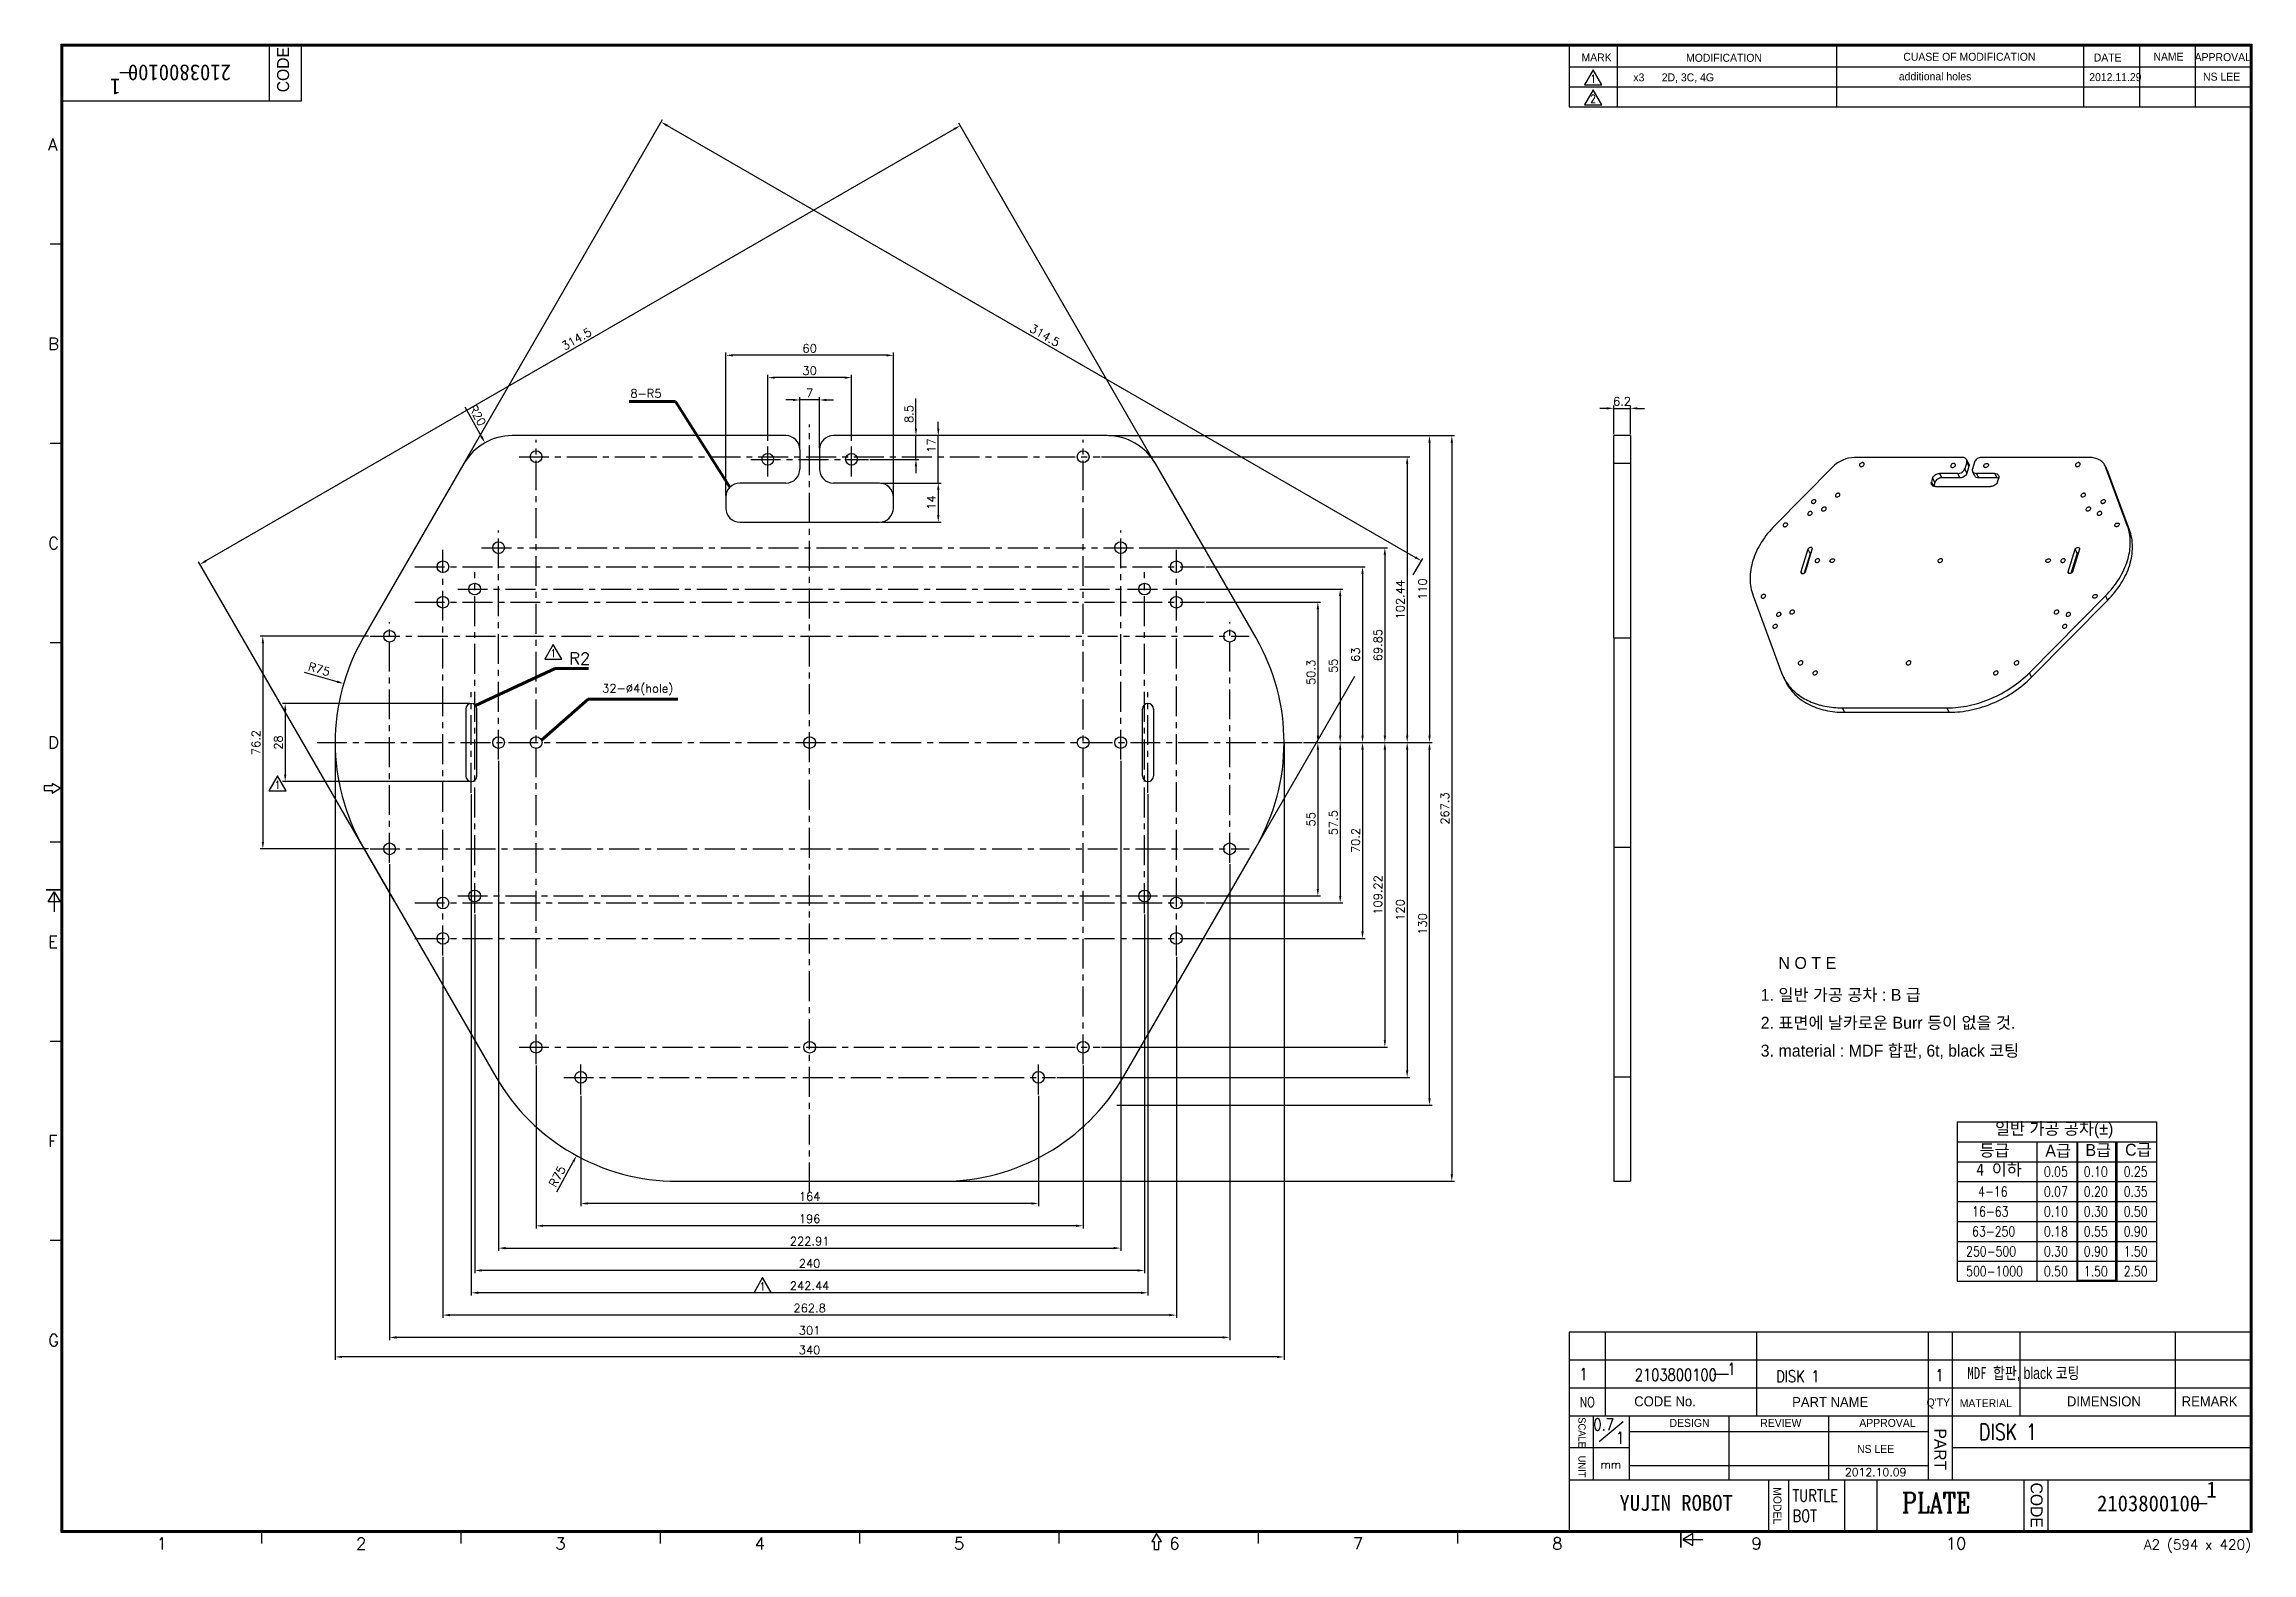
# Model space of a CAD drawing. Extents: x -656 to -102, y -687 to -309.
import ezdxf
from ezdxf.enums import TextEntityAlignment as Align

# ---------------------------------------------------------------- set-up
doc = ezdxf.new("R2010")
doc.units = 0
doc.header["$LTSCALE"] = 6
doc.header["$MEASUREMENT"] = 0
doc.linetypes.add('CENTER', pattern=[2, 1.25, -0.25, 0.25, -0.25])
doc.layers.get('0').update_dxf_attribs({"linetype": 'CONTINUOUS'})
for name, color, linetype in [('02___PRT_ALL_AXES', 7, 'CONTINUOUS'), ('CEN', 1, 'CENTER'), ('DEF_LAYER_ROUND_FEAT', 7, 'CONTINUOUS'), ('DIM', 5, 'CONTINUOUS'), ('FOM', 3, 'CONTINUOUS'), ('TXT', 5, 'CONTINUOUS')]:
    doc.layers.add(name, color=color, linetype=linetype)
doc.styles.add('F', font='romans', dxfattribs={"width": 0.8, "bigfont": 'hl'})
doc.styles.add('GHS', font='romans', dxfattribs={"bigfont": 'ghs'})
doc.styles.add('H3', font='romans', dxfattribs={"width": 0.8, "height": 3, "bigfont": 'hl'})
doc.styles.add('H4', font='romans', dxfattribs={"width": 0.8, "height": 4, "bigfont": 'hl'})
doc.styles.add('ROMANC', font='romanc', dxfattribs={"width": 0.8, "height": 5})
doc.styles.get("Standard").update_dxf_attribs({"font": 'txt', "width": 0.8})
doc.dimstyles.get("Standard").update_dxf_attribs({"dimtxt": 0.18, "dimasz": 0.18, "dimexe": 0.18, "dimexo": 0.0625, "dimgap": 0.09, "dimtad": 0, "dimtih": 1, "dimtoh": 1, "dimdec": 4, "dimzin": 0, "dimdsep": 46, "dimtxsty": 'Standard', "dimcen": 0.09, "dimadec": 0, "dimazin": 0, "dimtfac": 1, "dimtdec": 4, "dimtofl": 0, "dimtmove": 0, "dimatfit": 3, "dimfxl": 0, "dimtolj": 1, "dimtzin": 0, "dimarcsym": 0})

msp = doc.modelspace()

# ---------------------------------------------------------------- texts
at = {"layer": 'DIM', "style": 'GHS'}
msp.add_text('2012.10.09', height=2, dxfattribs=at).set_placement((-204.01, -668.01))
at = {"layer": 'DIM', "style": 'ROMANC', "width": 0.8}
msp.add_text('PLATE', height=5, dxfattribs=at).set_placement((-189.71, -677.09))
at = {"layer": 'DIM', "style": 'GHS'}
for s, insert, char_height, attachment_point, rotation in [('{\\fGulim|b0|i0|c129|p50;CODE}', (-597.23, -320.8), 3, 1, 90), ('{\\fDotumChe|b0|i0|c129|p49;2103800100}', (-608.81, -317.89), 4, 1, 180), ('{\\fDotumChe|b0|i0|c129|p49;1}', (-636.51, -321.42), 4, 1, 180), ('\\A1;314.5', (-522.12, -382.7), 2.1, 5, 30), ('\\A1;314.5', (-404.69, -381.8), 2.1, 5, 330), ('\\A1;R20', (-546.96, -401.87), 2.1, 5, 299.316), ('\\A1;8.5', (-438.75, -401.53), 2.1, 5, 90), ('\\A1;17', (-433.15, -409.41), 2.1, 5, 90), ('\\A1;{\\Fromans,ghs|c129;1}4', (-433.15, -423.75), 2.1, 5, 90), ('\\A1;102.44', (-315.55, -448.1), 2.1, 5, 90), ('\\A1;110', (-309.95, -445.45), 2.1, 5, 90), ('\\A1;69.85', (-321.15, -459.5), 2.1, 5, 90), ('\\A1;R75', (-586.67, -465.54), 2.1, 5, 343.6365), ('\\A1;50.3', (-337.95, -466.35), 2.1, 5, 90), ('\\A1;55', (-332.35, -464.7), 2.1, 5, 90), ('\\A1;63', (-326.75, -461.9), 2.1, 5, 90), ('\\A1;76.2', (-602.55, -483.95), 2.1, 5, 90), ('\\A1;28', (-596.95, -483.95), 2.1, 5, 90), ('\\A1;267.3', (-304.35, -500.5), 2.1, 5, 90), ('\\A1;55', (-337.95, -503.2), 2.1, 5, 90), ('\\A1;57.5', (-332.35, -504.08), 2.1, 5, 90), ('\\A1;70.2', (-326.75, -508.52), 2.1, 5, 90), ('\\A1;109.22', (-321.15, -522.18), 2.1, 5, 90), ('\\A1;120', (-315.55, -525.95), 2.1, 5, 90), ('\\A1;130', (-309.95, -529.45), 2.1, 5, 90), ('\\A1;R75', (-526.96, -592.81), 2.1, 5, 61.3221), ('{\\fGulim|b0|i0|c129|p50;SCALE}', (-269.05, -653.22), 1.8, 1, 270), ('{\\fGulim|b0|i0|c129|p50;PART}', (-178.61, -656.04), 3, 1, 270), ('{\\fGulim|b0|i0|c129|p50;UNIT}', (-269.05, -662.85), 1.8, 1, 270), ('{\\fGulim|b0|i0|c129|p50;CODE}', (-154.43, -669.63), 3, 1, 270), ('{\\fGulim|b0|i0|c129|p50;MODEL}', (-219.93, -670.78), 2, 1, 270)]:
    msp.add_mtext(s, dxfattribs=dict(at, insert=insert, char_height=char_height, attachment_point=attachment_point, rotation=rotation))
for s, insert, char_height, attachment_point in [('{\\fGulim|b0|i0|c129|p50;MARK}', (-270.08, -311.05), 2, 1), ('{\\fGulim|b0|i0|c129|p50;MODIFICATION }', (-243.86, -311.15), 2, 1), ('{\\fGulim|b0|i0|c129|p50;CUASE OF MODIFICATION}', (-189.37, -310.89), 2, 1), ('{\\fGulim|b0|i0|c129|p50;DATE}', (-141.6, -311.08), 2, 1), ('{\\fGulim|b0|i0|c129|p50;NAME}', (-126.63, -310.85), 2, 1), ('{\\fGulim|b0|i0|c129|p50;APPROVAL}', (-116.3, -310.98), 2, 1), ('{\\fGulim|b0|i0|c129|p50;x3      2D, 3C, 4G}', (-257.07, -316.06), 2, 1), ('{\\fGulim|b0|i0|c129|p50;additional holes}', (-190.49, -315.8), 2, 1), ('{\\fGulim|b0|i0|c129|p50;2012.11.29}', (-142.73, -316), 2, 1), ('{\\fGulim|b0|i0|c129|p50;NS LEE}', (-114.19, -315.89), 2, 1), ('\\A1;60', (-463.67, -385.05), 2.1, 5), ('\\A1;30', (-463.67, -390.65), 2.1, 5), ('\\A1;7', (-463.67, -396.25), 2.1, 5), ('\\A1;6{\\Fromans,ghs|c129;.2}', (-259.91, -398.35), 2.1, 5), ('\\A1;164', (-463.67, -597.85), 2.1, 5), ('\\A1;196', (-463.67, -603.45), 2.1, 5), ('\\A1;222.91', (-463.67, -609.05), 2.1, 5), ('\\A1;240', (-463.67, -614.65), 2.1, 5), ('\\A1;242.44', (-463.67, -620.25), 2.1, 5), ('\\A1;262.8', (-463.67, -625.85), 2.1, 5), ('\\A1;301', (-463.67, -631.45), 2.1, 5), ('\\A1;340', (-463.67, -636.35), 2.1, 5), ('{\\fGulim|b0|i0|c129|p50;CODE No.}', (-256.85, -647.99), 2.5, 1), ('{\\fGulim|b0|i0|c129|p50;PART NAME}', (-217.24, -648.16), 2.5, 1), ('{\\fGulim|b0|i0|c129|p50;MATERIAL}', (-175.22, -648.7), 2, 1), ('{\\fGulim|b0|i0|c129|p50;DIMENSION}', (-148.33, -647.99), 2.5, 1), ('{\\fGulim|b0|i0|c129|p50;REMARK}', (-119.55, -647.99), 2.5, 1), ('{\\fGulim|b0|i0|c129|p50;DESIGN}', (-248, -653.65), 2, 1), ('{\\fGulim|b0|i0|c129|p50;REVIEW}', (-225.24, -653.65), 2, 1), ('{\\fGulim|b0|i0|c129|p50;APPROVAL}', (-200.4, -653.65), 2, 1), ('{\\fGulim|b0|i0|c129|p50;NS LEE}', (-200.96, -660.18), 2, 1), ('{\\fDotumChe|b0|i0|c129|p49;1}', (-113.33, -669.38), 4, 1), ('{\\fDotumChe|b0|i0|c129|p49;YUJIN ROBOT}', (-260.56, -672.7), 4, 1), ('{\\fDotumChe|b0|i0|c129|p49;2103800100}', (-140.78, -672.84), 4, 1)]:
    msp.add_mtext(s, dxfattribs=dict(at, insert=insert, char_height=char_height, attachment_point=attachment_point))
for s, insert, char_height, width, attachment_point in [('{\\Fromans,ghs|c129;8-R5}', (-500.8, -397.41), 2.1, 12.2977, 9), ('{\\Fromans,ghs|c129;R2}', (-523.97, -464.37), 3, 17.5681, 7), ('{\\Fromans,ghs|c129;32-%%C4(hole)}', (-515.69, -472.1), 2.1, 12.2977, 7)]:
    msp.add_mtext(s, dxfattribs=dict(at, insert=insert, char_height=char_height, width=width, attachment_point=attachment_point))
at = {"layer": 'DIM', "insert": (-173.29, -640.66), "char_height": 2.9534, "width": 34.94, "attachment_point": 1}
msp.add_mtext('MDF {\\fGulim|b0|i0|c129|p50;합판, black 코팅}', dxfattribs=at)
at = {"layer": 'DIM', "insert": (-183.52, -648.52), "char_height": 2, "attachment_point": 1, "line_spacing_factor": 0.8, "style": 'GHS'}
msp.add_mtext("{\\fGulim|b0|i0|c129|p50;Q'TY}", dxfattribs=at)
at = {"layer": 'FOM', "style": 'F', "width": 0.8}
for s, height, p in [('1', 2, (-267.15, -317.42)), ('2', 2, (-267.15, -322.42)), ('1', 2, (-527.96, -461.56)), ('1', 2, (-597.14, -494.59)), ('1', 2, (-475.45, -620.42)), ('NO', 2.5, (-268.65, -649.42))]:
    msp.add_text(s, height=height, dxfattribs=at).set_placement(p, align=Align.MIDDLE)
at = {"layer": 'FOM', "style": 'F'}
for s, height, p in [('A', 3, (-654.65, -335.42)), ('B', 3, (-654.65, -385.42)), ('C', 3, (-654.65, -435.42)), ('D', 3, (-654.65, -485.42)), ('E', 3, (-654.65, -535.42)), ('F', 3, (-654.65, -585.42)), ('G', 3, (-654.65, -635.42)), ('mm', 2, (-265.29, -666.1))]:
    msp.add_text(s, height=height, dxfattribs=at).set_placement(p)
for s, p in [('1', (-626.15, -684.92)), ('2', (-576.15, -684.92)), ('3', (-526.15, -684.92)), ('4', (-476.15, -684.92)), ('5', (-426.15, -684.92)), ('6', (-372.15, -684.92)), ('7', (-326.15, -684.92)), ('8', (-276.15, -684.92)), ('9', (-226.15, -684.92)), ('10', (-176.15, -684.92))]:
    msp.add_text(s, height=3, dxfattribs=at).set_placement(p, align=Align.MIDDLE)
msp.add_text('A2 (594 x 420)', height=2.5, dxfattribs=at).set_placement((-102.15, -686.42), align=Align.RIGHT)
at = {"layer": 'TXT', "width": 0.8}
for s, height, style, p in [('0.05', 2.5, 'F', (-154.1, -592.86)), ('0.10', 2.5, 'F', (-144.1, -592.86)), ('0.25', 2.5, 'F', (-134.1, -592.86)), ('4-16', 2.5, 'F', (-170.6, -597.86)), ('0.07', 2.5, 'F', (-154.1, -597.86)), ('0.20', 2.5, 'F', (-144.1, -597.86)), ('0.35', 2.5, 'F', (-134.1, -597.86)), ('16-63', 2.5, 'F', (-172.1, -602.86)), ('0.10', 2.5, 'F', (-154.1, -602.86)), ('0.30', 2.5, 'F', (-144.1, -602.86)), ('0.50', 2.5, 'F', (-134.1, -602.86)), ('63-250', 2.5, 'F', (-172.1, -607.86)), ('0.18', 2.5, 'F', (-154.1, -607.86)), ('0.55', 2.5, 'F', (-144.1, -607.86)), ('0.90', 2.5, 'F', (-134.1, -607.86)), ('250-500', 2.5, 'F', (-173.6, -612.86)), ('0.30', 2.5, 'F', (-154.1, -612.86)), ('0.90', 2.5, 'F', (-144.1, -612.86)), ('1.50', 2.5, 'F', (-134.1, -612.86)), ('500-1000', 2.5, 'F', (-173.6, -617.86)), ('0.50', 2.5, 'F', (-154.1, -617.86)), ('1.50', 2.5, 'F', (-144.1, -617.86)), ('2.50', 2.5, 'F', (-134.1, -617.86)), ('1', 3, 'H3', (-270.65, -643.92)), ('2103800100', 3, 'H3', (-256.72, -644.08)), ('1', 3, 'H3', (-233.47, -642.59)), ('DISK 1', 3, 'H3', (-221.29, -644.46)), ('1', 3, 'H3', (-181.32, -644.18)), ('0.7', 3, 'H3', (-267.09, -656.55)), ('1', 3, 'H3', (-261.45, -659.92)), ('DISK 1', 4, 'H4', (-170.38, -658.92)), ('TURTLE', 3, 'H3', (-217.14, -674.38)), ('BOT', 3, 'H3', (-217.14, -679.47))]:
    msp.add_text(s, height=height, dxfattribs=dict(at, style=style)).set_placement(p)
at = {"layer": 'TXT', "char_height": 3, "attachment_point": 1, "style": 'GHS'}
for s, insert in [('{\\fﾵﾸ\uffbf\ufff2ￃﾼ|b0|i0|c129|p49;    N O T E}', (-225.14, -537.75)), ('{\\fﾵﾸ\uffbf\ufff2ￃﾼ|b0|i0|c129|p49;1. \\fGulim|b0|i0|c129|p50;일반\\fﾵﾸ\uffbf\ufff2ￃﾼ|b0|i0|c129|p49; \\fGulim|b0|i0|c129|p50;가공\\fﾵﾸ\uffbf\ufff2ￃﾼ|b0|i0|c129|p49; \\fGulim|b0|i0|c129|p50;공차\\fﾵﾸ\uffbf\ufff2ￃﾼ|b0|i0|c129|p49; : B \\fGulim|b0|i0|c129|p50;급}', (-225.14, -545.75)), ('{\\fﾵﾸ\uffbf\ufff2ￃﾼ|b0|i0|c129|p49;2. 표면에 날카로운 Burr 등이 없을 것.}', (-225.14, -552.75)), ('{\\fﾵﾸ\uffbf\ufff2ￃﾼ|b0|i0|c129|p49;3. material : MDF \\fGulim|b0|i0|c129|p50;합판, 6t, black 코팅}', (-225.14, -559.75)), ('{\\fﾵﾸ\uffbf\ufff2ￃﾼ|b0|i0|c129|p49;일반 가공 공차(%%p)}', (-166.37, -579.32)), ('{\\fﾵﾸ\uffbf\ufff2ￃﾼ|b0|i0|c129|p49;등급}', (-170.27, -584.78)), ('{\\fﾵﾸ\uffbf\ufff2ￃﾼ|b0|i0|c129|p49;A급}', (-153.75, -584.87)), ('{\\fﾵﾸ\uffbf\ufff2ￃﾼ|b0|i0|c129|p49;B급}', (-143.69, -584.69)), ('{\\fﾵﾸ\uffbf\ufff2ￃﾼ|b0|i0|c129|p49;C급}', (-133.74, -584.61)), ('{\\fDotumChe|b0|i0|c129|p49;4 이하}', (-171.06, -589.58))]:
    msp.add_mtext(s, dxfattribs=dict(at, insert=insert))

# ---------------------------------------------------------------- linework, layer by layer
at = {"color": 7, "linetype": 'Continuous'}
for p, q in [((-469.62, -406.95), (-538.25, -406.95)), ((-389.08, -406.95), (-457.72, -406.95)), ((-466.12, -410.45), (-466.12, -415.35)), ((-461.22, -410.45), (-461.22, -415.35)), ((-174.48, -412.44), (-201.57, -412.44)), ((-173.46, -413.61), (-173.97, -415.26)), ((-173.42, -416.38), (-173.97, -415.26)), ((-173.49, -412.95), (-172.94, -414.07)), ((-173.46, -413.61), (-172.91, -414.73)), ((-172.91, -414.73), (-173.42, -416.38)), ((-171.52, -413.61), (-172.03, -415.26)), ((-142.69, -412.44), (-169.78, -412.44)), ((-469.62, -418.85), (-481.17, -418.85)), ((-446.17, -418.85), (-457.72, -418.85)), ((-182.01, -417.61), (-182.31, -418.55)), ((-182.31, -418.55), (-181.78, -419.63)), ((-182.01, -417.61), (-181.47, -418.73)), ((-181.47, -418.73), (-181.75, -419.64)), ((-181.29, -419.72), (-167.47, -419.72)), ((-180.27, -416.43), (-179.72, -417.55)), ((-175.71, -416.43), (-180.27, -416.43)), ((-175.16, -417.55), (-179.72, -417.55)), ((-175.16, -417.55), (-175.71, -416.43)), ((-171.45, -417.04), (-172, -415.92)), ((-170.46, -417.55), (-171.01, -416.43)), ((-166.45, -416.43), (-171.01, -416.43)), ((-165.91, -417.55), (-170.46, -417.55)), ((-166.45, -416.43), (-165.91, -417.55)), ((-165.73, -418.55), (-165.44, -417.61)), ((-484.67, -422.35), (-484.67, -425.15)), ((-442.67, -425.15), (-442.67, -422.35)), ((-481.17, -428.65), (-446.17, -428.65)), ((-213.29, -435.47), (-215.04, -441.11)), ((-212.74, -436.59), (-214.25, -441.47)), ((-213.93, -441.11), (-212.19, -435.47)), ((-213.29, -435.47), (-212.74, -436.59)), ((-148.04, -441.11), (-146.3, -435.47)), ((-147.26, -441.47), (-145.75, -436.59)), ((-145.2, -435.47), (-146.94, -441.11)), ((-146.3, -435.47), (-145.75, -436.59)), ((-215.04, -441.11), (-214.82, -441.54)), ((-148.04, -441.11), (-147.83, -441.54)), ((-549.92, -475.55), (-549.92, -492.35)), ((-547.12, -492.35), (-547.12, -475.55)), ((-380.21, -492.35), (-380.21, -475.55)), ((-377.41, -475.55), (-377.41, -492.35))]:
    msp.add_line(p, q, dxfattribs=at)
for centre, radius, start, end in [((-469.62, -410.45), 3.5, 0, 90), ((-457.72, -410.45), 3.5, 90, 180), ((-481.17, -422.35), 3.5, 90, 180), ((-469.62, -415.35), 3.5, 270, 0), ((-457.72, -415.35), 3.5, 180, 270), ((-446.17, -422.35), 3.5, 0, 90), ((-165.84, -418.74), 1.18, 70.303, 73.2198), ((-481.17, -425.15), 3.5, 180, 270), ((-446.17, -425.15), 3.5, 270, 0), ((-214.74, -441.23), 0.318, 206.2238, 220.9543), ((-147.75, -441.23), 0.318, 206.2238, 220.9543), ((-548.52, -475.55), 1.4, 0, 180), ((-378.81, -475.55), 1.4, 0, 180), ((-548.52, -492.35), 1.4, 180, 0), ((-378.81, -492.35), 1.4, 180, 0)]:
    msp.add_arc(centre, radius, start, end, dxfattribs=at)
for points, knots in [([(-175.71, -416.43), (-175.52, -416.43), (-175.14, -416.37), (-174.47, -416.05), (-174.07, -415.6), (-173.97, -415.26)], [0, 0, 0, 0, 0.254925, 0.51963, 1, 1, 1, 1]), ([(-173.49, -412.95), (-173.53, -412.87), (-173.64, -412.72), (-173.96, -412.5), (-174.27, -412.44), (-174.48, -412.44)], [0, 0, 0, 0, 0.22773, 0.466782, 1, 1, 1, 1]), ([(-173.46, -413.61), (-173.42, -413.5), (-173.39, -413.27), (-173.45, -413.05), (-173.49, -412.95)], [0, 0, 0, 0, 0.517359, 1, 1, 1, 1]), ([(-172.94, -414.07), (-172.9, -414.17), (-172.84, -414.39), (-172.87, -414.62), (-172.91, -414.73)], [0, 0, 0, 0, 0.482641, 1, 1, 1, 1]), ([(-172.03, -415.26), (-172.07, -415.37), (-172.1, -415.6), (-172.04, -415.82), (-172, -415.92)], [0, 0, 0, 0, 0.517359, 1, 1, 1, 1]), ([(-169.78, -412.44), (-169.97, -412.44), (-170.35, -412.51), (-171.02, -412.82), (-171.42, -413.28), (-171.52, -413.61)], [0, 0, 0, 0, 0.254925, 0.51963, 1, 1, 1, 1]), ([(-182.27, -419.21), (-182.32, -419.11), (-182.37, -418.89), (-182.34, -418.66), (-182.31, -418.55)], [0, 0, 0, 0, 0.482641, 1, 1, 1, 1]), ([(-181.29, -419.72), (-181.49, -419.72), (-181.8, -419.66), (-182.12, -419.44), (-182.23, -419.29), (-182.27, -419.21)], [0, 0, 0, 0, 0.533218, 0.77227, 1, 1, 1, 1]), ([(-182.01, -417.61), (-181.91, -417.27), (-181.51, -416.82), (-180.84, -416.5), (-180.46, -416.43), (-180.27, -416.43)], [0, 0, 0, 0, 0.48037, 0.745075, 1, 1, 1, 1]), ([(-179.72, -417.55), (-179.91, -417.55), (-180.29, -417.62), (-180.96, -417.94), (-181.36, -418.39), (-181.47, -418.73)], [0, 0, 0, 0, 0.254925, 0.51963, 1, 1, 1, 1]), ([(-173.42, -416.38), (-173.52, -416.72), (-173.92, -417.17), (-174.59, -417.49), (-174.97, -417.55), (-175.16, -417.55)], [0, 0, 0, 0, 0.48037, 0.745075, 1, 1, 1, 1]), ([(-172, -415.92), (-171.96, -416), (-171.85, -416.15), (-171.53, -416.37), (-171.22, -416.43), (-171.01, -416.43)], [0, 0, 0, 0, 0.22773, 0.466782, 1, 1, 1, 1]), ([(-170.46, -417.55), (-170.67, -417.55), (-170.98, -417.49), (-171.3, -417.27), (-171.41, -417.12), (-171.45, -417.04)], [0, 0, 0, 0, 0.533218, 0.77227, 1, 1, 1, 1]), ([(-165.73, -418.55), (-165.83, -418.89), (-166.23, -419.34), (-166.9, -419.66), (-167.28, -419.72), (-167.47, -419.72)], [0, 0, 0, 0, 0.48037, 0.745075, 1, 1, 1, 1]), ([(-166.45, -416.43), (-166.25, -416.43), (-165.94, -416.49), (-165.62, -416.72), (-165.51, -416.87), (-165.47, -416.95)], [0, 0, 0, 0, 0.533218, 0.77227, 1, 1, 1, 1]), ([(-165.5, -417.61), (-165.53, -417.6), (-165.66, -417.57), (-165.8, -417.55), (-165.91, -417.55)], [0, 0, 0, 0, 0.241546, 1, 1, 1, 1]), ([(-165.47, -416.95), (-165.42, -417.04), (-165.37, -417.27), (-165.4, -417.5), (-165.44, -417.61)], [0, 0, 0, 0, 0.482641, 1, 1, 1, 1]), ([(-212.2, -435.2), (-212.22, -435.16), (-212.28, -435.08), (-212.42, -435.01), (-212.59, -434.99), (-212.83, -435.02), (-213.11, -435.16), (-213.26, -435.36), (-213.29, -435.47)], [0, 0, 0, 0, 0.102614, 0.21351, 0.336532, 0.470448, 0.748153, 1, 1, 1, 1]), ([(-212.43, -436.22), (-212.46, -436.24), (-212.6, -436.33), (-212.71, -436.47), (-212.74, -436.59)], [0, 0, 0, 0, 0.26936, 1, 1, 1, 1]), ([(-212.19, -435.47), (-212.17, -435.42), (-212.16, -435.33), (-212.18, -435.24), (-212.2, -435.2)], [0, 0, 0, 0, 0.516994, 1, 1, 1, 1]), ([(-146.3, -435.47), (-146.27, -435.36), (-146.12, -435.16), (-145.84, -435.02), (-145.6, -434.99), (-145.43, -435.01), (-145.29, -435.08), (-145.23, -435.16), (-145.21, -435.2)], [0, 0, 0, 0, 0.251847, 0.529552, 0.663468, 0.78649, 0.897386, 1, 1, 1, 1]), ([(-145.75, -436.59), (-145.74, -436.55), (-145.67, -436.4), (-145.54, -436.28), (-145.43, -436.22)], [0, 0, 0, 0, 0.230657, 1, 1, 1, 1]), ([(-145.21, -435.2), (-145.19, -435.24), (-145.17, -435.33), (-145.18, -435.42), (-145.2, -435.47)], [0, 0, 0, 0, 0.483006, 1, 1, 1, 1]), ([(-215.04, -441.11), (-215.05, -441.15), (-215.06, -441.24), (-215.04, -441.33), (-215.02, -441.37)], [0, 0, 0, 0, 0.516994, 1, 1, 1, 1]), ([(-214.98, -441.44), (-214.92, -441.51), (-214.72, -441.6), (-214.39, -441.56), (-214.1, -441.4), (-213.96, -441.21), (-213.93, -441.11)], [0, 0, 0, 0, 0.217474, 0.477242, 0.752013, 1, 1, 1, 1]), ([(-148.03, -441.37), (-148.05, -441.33), (-148.07, -441.24), (-148.06, -441.15), (-148.04, -441.11)], [0, 0, 0, 0, 0.483006, 1, 1, 1, 1]), ([(-146.94, -441.11), (-146.97, -441.21), (-147.11, -441.4), (-147.4, -441.56), (-147.73, -441.6), (-147.93, -441.51), (-147.99, -441.44)], [0, 0, 0, 0, 0.247987, 0.522758, 0.782526, 1, 1, 1, 1])]:
    msp.add_open_spline(points, degree=3, knots=knots, dxfattribs=at)
at = {"layer": '02___PRT_ALL_AXES', "color": 7, "linetype": 'Continuous'}
for p, q in [((-132.65, -430.59), (-133.2, -429.48)), ((-227.04, -447.1), (-219.89, -466.43)), ((-157.74, -466.43), (-138.64, -447.1)), ((-157.19, -467.55), (-138.09, -448.22)), ((-138.09, -448.22), (-138.64, -447.1)), ((-262.01, -457.7), (-262.01, -594.04)), ((-262.01, -457.7), (-257.81, -457.7)), ((-257.81, -457.7), (-257.81, -594.04)), ((-219.89, -466.43), (-219.41, -467.54)), ((-218.87, -468.65), (-219.41, -467.53)), ((-157.19, -467.55), (-157.74, -466.43)), ((-204.11, -476.37), (-204.66, -475.25)), ((-204.66, -475.25), (-178.41, -475.25)), ((-177.86, -476.37), (-178.41, -475.25)), ((-204.11, -476.37), (-177.86, -476.37)), ((-575.63, -510.2), (-542.38, -567.79)), ((-384.95, -567.79), (-351.7, -510.2)), ((-262.01, -510.2), (-257.81, -510.2)), ((-262.01, -567.79), (-257.81, -567.79)), ((-496.92, -594.04), (-430.42, -594.04)), ((-262.01, -594.04), (-257.81, -594.04))]:
    msp.add_line(p, q, dxfattribs=at)
for centre in [(-532.27, -412.24), (-474.17, -412.9), (-453.17, -412.9), (-395.07, -412.24), (-541.69, -435.06), (-385.65, -435.06), (-555.65, -439.85), (-371.69, -439.85), (-555.65, -448.74), (-547.67, -445.45), (-379.67, -445.45), (-371.69, -448.74), (-569.02, -457.28), (-358.32, -457.28), (-541.69, -483.95), (-532.26, -483.95), (-463.67, -483.95), (-395.07, -483.95), (-385.65, -483.95), (-569.02, -510.62), (-358.32, -510.62), (-555.65, -524.2), (-547.67, -522.45), (-379.67, -522.45), (-371.69, -524.2), (-555.65, -533.09), (-371.69, -533.09), (-532.27, -560.4), (-463.67, -560.4), (-395.07, -560.4), (-521.07, -567.95), (-406.27, -567.95)]:
    msp.add_circle(centre, 1.47, dxfattribs=at)
for centre, radius, start, end in [((-144.39, -433.61), 11.94, 14.4683, 20.2748), ((-530.17, -483.95), 52.5, 150, 210), ((-397.17, -483.95), 52.5, 330, 30), ((-208.85, -462.35), 11.77, 206.1741, 212.2268), ((-208.8, -462.32), 11.82, 212.2266, 214.1181), ((-496.92, -541.54), 52.5, 210, 270), ((-430.42, -541.54), 52.5, 270, 330)]:
    msp.add_arc(centre, radius, start, end, dxfattribs=at)
for points, knots in [([(-200.34, -414.22), (-200.35, -414.26), (-200.37, -414.36), (-200.34, -414.45), (-200.32, -414.49)], [0, 0, 0, 0, 0.516994, 1, 1, 1, 1]), ([(-199.19, -413.94), (-199.21, -413.89), (-199.28, -413.81), (-199.42, -413.74), (-199.6, -413.71), (-199.85, -413.75), (-200.14, -413.89), (-200.3, -414.1), (-200.34, -414.22)], [0, 0, 0, 0, 0.102614, 0.21351, 0.336532, 0.470448, 0.748153, 1, 1, 1, 1]), ([(-200.32, -414.49), (-200.3, -414.54), (-200.23, -414.62), (-200.09, -414.69), (-199.91, -414.72), (-199.66, -414.69), (-199.37, -414.54), (-199.21, -414.33), (-199.18, -414.22)], [0, 0, 0, 0, 0.102614, 0.21351, 0.336532, 0.470448, 0.748153, 1, 1, 1, 1]), ([(-199.18, -414.22), (-199.16, -414.17), (-199.15, -414.07), (-199.17, -413.98), (-199.19, -413.94)], [0, 0, 0, 0, 0.516994, 1, 1, 1, 1]), ([(-177.47, -414.44), (-177.48, -414.48), (-177.5, -414.58), (-177.48, -414.67), (-177.46, -414.71)], [0, 0, 0, 0, 0.516994, 1, 1, 1, 1]), ([(-176.32, -414.16), (-176.35, -414.11), (-176.41, -414.03), (-176.56, -413.96), (-176.73, -413.93), (-176.98, -413.97), (-177.27, -414.11), (-177.43, -414.32), (-177.47, -414.44)], [0, 0, 0, 0, 0.102614, 0.21351, 0.336532, 0.470448, 0.748153, 1, 1, 1, 1]), ([(-177.46, -414.71), (-177.43, -414.76), (-177.37, -414.84), (-177.22, -414.91), (-177.05, -414.94), (-176.8, -414.91), (-176.51, -414.76), (-176.34, -414.55), (-176.31, -414.44)], [0, 0, 0, 0, 0.102614, 0.21351, 0.336532, 0.470448, 0.748153, 1, 1, 1, 1]), ([(-176.31, -414.44), (-176.3, -414.39), (-176.28, -414.29), (-176.3, -414.2), (-176.32, -414.16)], [0, 0, 0, 0, 0.516994, 1, 1, 1, 1]), ([(-169.17, -414.71), (-169.19, -414.67), (-169.21, -414.58), (-169.19, -414.48), (-169.18, -414.44)], [0, 0, 0, 0, 0.483006, 1, 1, 1, 1]), ([(-169.18, -414.44), (-169.15, -414.32), (-168.98, -414.11), (-168.69, -413.97), (-168.44, -413.93), (-168.27, -413.96), (-168.12, -414.03), (-168.06, -414.11), (-168.03, -414.16)], [0, 0, 0, 0, 0.251847, 0.529552, 0.663468, 0.78649, 0.897386, 1, 1, 1, 1]), ([(-168.02, -414.44), (-168.06, -414.55), (-168.22, -414.76), (-168.51, -414.91), (-168.76, -414.94), (-168.93, -414.91), (-169.08, -414.84), (-169.14, -414.76), (-169.17, -414.71)], [0, 0, 0, 0, 0.251847, 0.529552, 0.663468, 0.78649, 0.897386, 1, 1, 1, 1]), ([(-168.03, -414.16), (-168.01, -414.2), (-167.99, -414.29), (-168.01, -414.39), (-168.02, -414.44)], [0, 0, 0, 0, 0.483006, 1, 1, 1, 1]), ([(-146.18, -414.22), (-146.19, -414.26), (-146.21, -414.36), (-146.18, -414.45), (-146.16, -414.49)], [0, 0, 0, 0, 0.516994, 1, 1, 1, 1]), ([(-145.03, -413.94), (-145.05, -413.89), (-145.12, -413.81), (-145.26, -413.74), (-145.44, -413.71), (-145.69, -413.75), (-145.98, -413.89), (-146.14, -414.1), (-146.18, -414.22)], [0, 0, 0, 0, 0.102614, 0.21351, 0.336532, 0.470448, 0.748153, 1, 1, 1, 1]), ([(-146.16, -414.49), (-146.14, -414.54), (-146.08, -414.62), (-145.93, -414.69), (-145.76, -414.72), (-145.5, -414.69), (-145.21, -414.54), (-145.05, -414.33), (-145.02, -414.22)], [0, 0, 0, 0, 0.102614, 0.21351, 0.336532, 0.470448, 0.748153, 1, 1, 1, 1]), ([(-145.02, -414.22), (-145, -414.17), (-144.99, -414.07), (-145.01, -413.98), (-145.03, -413.94)], [0, 0, 0, 0, 0.516994, 1, 1, 1, 1]), ([(-212.23, -426.2), (-212.25, -426.16), (-212.32, -426.08), (-212.45, -426.01), (-212.62, -425.99), (-212.86, -426.02), (-213.14, -426.16), (-213.29, -426.36), (-213.32, -426.47)], [0, 0, 0, 0, 0.102614, 0.21351, 0.336532, 0.470448, 0.748153, 1, 1, 1, 1]), ([(-212.4, -423.48), (-212.42, -423.53), (-212.43, -423.62), (-212.41, -423.71), (-212.39, -423.75)], [0, 0, 0, 0, 0.516994, 1, 1, 1, 1]), ([(-211.31, -423.22), (-211.33, -423.18), (-211.39, -423.1), (-211.53, -423.03), (-211.7, -423.01), (-211.94, -423.04), (-212.21, -423.17), (-212.37, -423.37), (-212.4, -423.48)], [0, 0, 0, 0, 0.102614, 0.21351, 0.336532, 0.470448, 0.748153, 1, 1, 1, 1]), ([(-212.39, -423.75), (-212.37, -423.79), (-212.3, -423.87), (-212.17, -423.94), (-212, -423.96), (-211.76, -423.93), (-211.48, -423.79), (-211.33, -423.59), (-211.3, -423.48)], [0, 0, 0, 0, 0.102614, 0.21351, 0.336532, 0.470448, 0.748153, 1, 1, 1, 1]), ([(-212.22, -426.47), (-212.21, -426.42), (-212.19, -426.33), (-212.21, -426.24), (-212.23, -426.2)], [0, 0, 0, 0, 0.516994, 1, 1, 1, 1]), ([(-211.3, -423.48), (-211.28, -423.44), (-211.27, -423.35), (-211.29, -423.26), (-211.31, -423.22)], [0, 0, 0, 0, 0.516994, 1, 1, 1, 1]), ([(-209.86, -425.36), (-209.87, -425.41), (-209.89, -425.51), (-209.87, -425.6), (-209.85, -425.64)], [0, 0, 0, 0, 0.516994, 1, 1, 1, 1]), ([(-208.71, -425.09), (-208.74, -425.04), (-208.8, -424.96), (-208.95, -424.89), (-209.12, -424.86), (-209.37, -424.89), (-209.66, -425.04), (-209.83, -425.25), (-209.86, -425.36)], [0, 0, 0, 0, 0.102614, 0.21351, 0.336532, 0.470448, 0.748153, 1, 1, 1, 1]), ([(-209.85, -425.64), (-209.82, -425.68), (-209.76, -425.77), (-209.61, -425.84), (-209.44, -425.86), (-209.19, -425.83), (-208.9, -425.69), (-208.73, -425.48), (-208.7, -425.36)], [0, 0, 0, 0, 0.102614, 0.21351, 0.336532, 0.470448, 0.748153, 1, 1, 1, 1]), ([(-208.7, -425.36), (-208.69, -425.32), (-208.67, -425.22), (-208.69, -425.13), (-208.71, -425.09)], [0, 0, 0, 0, 0.516994, 1, 1, 1, 1]), ([(-206.39, -421.87), (-206.41, -421.92), (-206.42, -422.01), (-206.4, -422.1), (-206.38, -422.14)], [0, 0, 0, 0, 0.516994, 1, 1, 1, 1]), ([(-205.3, -421.61), (-205.32, -421.57), (-205.39, -421.49), (-205.52, -421.42), (-205.69, -421.4), (-205.93, -421.43), (-206.21, -421.56), (-206.36, -421.77), (-206.39, -421.87)], [0, 0, 0, 0, 0.102614, 0.21351, 0.336532, 0.470448, 0.748153, 1, 1, 1, 1]), ([(-206.38, -422.14), (-206.36, -422.18), (-206.3, -422.26), (-206.16, -422.33), (-205.99, -422.35), (-205.75, -422.32), (-205.47, -422.18), (-205.32, -421.98), (-205.29, -421.87)], [0, 0, 0, 0, 0.102614, 0.21351, 0.336532, 0.470448, 0.748153, 1, 1, 1, 1]), ([(-205.29, -421.87), (-205.27, -421.83), (-205.26, -421.74), (-205.28, -421.65), (-205.3, -421.61)], [0, 0, 0, 0, 0.516994, 1, 1, 1, 1]), ([(-144.8, -421.87), (-144.81, -421.92), (-144.83, -422.01), (-144.8, -422.1), (-144.78, -422.14)], [0, 0, 0, 0, 0.516994, 1, 1, 1, 1]), ([(-143.71, -421.61), (-143.73, -421.57), (-143.79, -421.49), (-143.93, -421.42), (-144.1, -421.4), (-144.34, -421.43), (-144.61, -421.56), (-144.77, -421.77), (-144.8, -421.87)], [0, 0, 0, 0, 0.102614, 0.21351, 0.336532, 0.470448, 0.748153, 1, 1, 1, 1]), ([(-144.78, -422.14), (-144.76, -422.18), (-144.7, -422.26), (-144.56, -422.33), (-144.4, -422.35), (-144.16, -422.32), (-143.88, -422.18), (-143.73, -421.98), (-143.69, -421.87)], [0, 0, 0, 0, 0.102614, 0.21351, 0.336532, 0.470448, 0.748153, 1, 1, 1, 1]), ([(-143.69, -421.87), (-143.68, -421.83), (-143.67, -421.74), (-143.69, -421.65), (-143.71, -421.61)], [0, 0, 0, 0, 0.516994, 1, 1, 1, 1]), ([(-143.54, -425.36), (-143.56, -425.41), (-143.57, -425.51), (-143.55, -425.6), (-143.53, -425.64)], [0, 0, 0, 0, 0.516994, 1, 1, 1, 1]), ([(-142.4, -425.09), (-142.42, -425.04), (-142.49, -424.96), (-142.63, -424.89), (-142.81, -424.86), (-143.06, -424.89), (-143.35, -425.04), (-143.51, -425.25), (-143.54, -425.36)], [0, 0, 0, 0, 0.102614, 0.21351, 0.336532, 0.470448, 0.748153, 1, 1, 1, 1]), ([(-143.53, -425.64), (-143.51, -425.68), (-143.44, -425.77), (-143.3, -425.84), (-143.12, -425.86), (-142.87, -425.83), (-142.58, -425.69), (-142.42, -425.48), (-142.38, -425.36)], [0, 0, 0, 0, 0.102614, 0.21351, 0.336532, 0.470448, 0.748153, 1, 1, 1, 1]), ([(-142.38, -425.36), (-142.37, -425.32), (-142.35, -425.22), (-142.38, -425.13), (-142.4, -425.09)], [0, 0, 0, 0, 0.516994, 1, 1, 1, 1]), ([(-139.62, -426.2), (-139.64, -426.16), (-139.7, -426.08), (-139.84, -426.01), (-140, -425.99), (-140.25, -426.02), (-140.52, -426.16), (-140.67, -426.36), (-140.71, -426.47)], [0, 0, 0, 0, 0.102614, 0.21351, 0.336532, 0.470448, 0.748153, 1, 1, 1, 1]), ([(-139.79, -423.48), (-139.8, -423.53), (-139.81, -423.62), (-139.79, -423.71), (-139.77, -423.75)], [0, 0, 0, 0, 0.516994, 1, 1, 1, 1]), ([(-138.69, -423.22), (-138.71, -423.18), (-138.78, -423.1), (-138.92, -423.03), (-139.08, -423.01), (-139.32, -423.04), (-139.6, -423.17), (-139.75, -423.37), (-139.79, -423.48)], [0, 0, 0, 0, 0.102614, 0.21351, 0.336532, 0.470448, 0.748153, 1, 1, 1, 1]), ([(-139.77, -423.75), (-139.75, -423.79), (-139.69, -423.87), (-139.55, -423.94), (-139.38, -423.96), (-139.14, -423.93), (-138.87, -423.79), (-138.71, -423.59), (-138.68, -423.48)], [0, 0, 0, 0, 0.102614, 0.21351, 0.336532, 0.470448, 0.748153, 1, 1, 1, 1]), ([(-139.6, -426.47), (-139.59, -426.42), (-139.57, -426.33), (-139.6, -426.24), (-139.62, -426.2)], [0, 0, 0, 0, 0.516994, 1, 1, 1, 1]), ([(-138.68, -423.48), (-138.67, -423.44), (-138.65, -423.35), (-138.67, -423.26), (-138.69, -423.22)], [0, 0, 0, 0, 0.516994, 1, 1, 1, 1]), ([(-221.59, -429.48), (-222.86, -430.76), (-225.08, -433.5), (-226.6, -436.69), (-227.09, -438.29)], [0, 0, 0, 0, 0.519347, 1, 1, 1, 1]), ([(-219.49, -429.33), (-219.5, -429.38), (-219.51, -429.47), (-219.49, -429.56), (-219.47, -429.6)], [0, 0, 0, 0, 0.516994, 1, 1, 1, 1]), ([(-218.4, -429.07), (-218.42, -429.03), (-218.48, -428.95), (-218.62, -428.88), (-218.78, -428.86), (-219.03, -428.89), (-219.3, -429.02), (-219.45, -429.23), (-219.49, -429.33)], [0, 0, 0, 0, 0.102614, 0.21351, 0.336532, 0.470448, 0.748153, 1, 1, 1, 1]), ([(-219.47, -429.6), (-219.45, -429.64), (-219.39, -429.72), (-219.25, -429.79), (-219.09, -429.81), (-218.84, -429.78), (-218.57, -429.64), (-218.42, -429.44), (-218.38, -429.33)], [0, 0, 0, 0, 0.102614, 0.21351, 0.336532, 0.470448, 0.748153, 1, 1, 1, 1]), ([(-218.38, -429.33), (-218.37, -429.29), (-218.36, -429.2), (-218.38, -429.11), (-218.4, -429.07)], [0, 0, 0, 0, 0.516994, 1, 1, 1, 1]), ([(-213.32, -426.47), (-213.34, -426.51), (-213.35, -426.6), (-213.33, -426.69), (-213.31, -426.73)], [0, 0, 0, 0, 0.516994, 1, 1, 1, 1]), ([(-213.31, -426.73), (-213.29, -426.77), (-213.23, -426.85), (-213.09, -426.92), (-212.92, -426.95), (-212.68, -426.92), (-212.41, -426.78), (-212.25, -426.58), (-212.22, -426.47)], [0, 0, 0, 0, 0.102614, 0.21351, 0.336532, 0.470448, 0.748153, 1, 1, 1, 1]), ([(-140.71, -426.47), (-140.72, -426.51), (-140.73, -426.6), (-140.71, -426.69), (-140.69, -426.73)], [0, 0, 0, 0, 0.516994, 1, 1, 1, 1]), ([(-140.69, -426.73), (-140.67, -426.77), (-140.61, -426.85), (-140.47, -426.92), (-140.31, -426.95), (-140.06, -426.92), (-139.79, -426.78), (-139.64, -426.58), (-139.6, -426.47)], [0, 0, 0, 0, 0.102614, 0.21351, 0.336532, 0.470448, 0.748153, 1, 1, 1, 1]), ([(-136.3, -429.6), (-136.32, -429.56), (-136.34, -429.47), (-136.33, -429.38), (-136.32, -429.33)], [0, 0, 0, 0, 0.483006, 1, 1, 1, 1]), ([(-136.32, -429.33), (-136.28, -429.23), (-136.13, -429.02), (-135.85, -428.89), (-135.61, -428.86), (-135.45, -428.88), (-135.31, -428.95), (-135.24, -429.03), (-135.22, -429.07)], [0, 0, 0, 0, 0.251847, 0.529552, 0.663468, 0.78649, 0.897386, 1, 1, 1, 1]), ([(-135.21, -429.33), (-135.24, -429.44), (-135.4, -429.64), (-135.67, -429.78), (-135.91, -429.81), (-136.08, -429.79), (-136.22, -429.72), (-136.28, -429.64), (-136.3, -429.6)], [0, 0, 0, 0, 0.251847, 0.529552, 0.663468, 0.78649, 0.897386, 1, 1, 1, 1]), ([(-135.22, -429.07), (-135.21, -429.11), (-135.18, -429.2), (-135.2, -429.29), (-135.21, -429.33)], [0, 0, 0, 0, 0.483006, 1, 1, 1, 1]), ([(-133.14, -438.29), (-132.75, -437.02), (-132.39, -435.06), (-132.46, -432.47), (-132.68, -431.23), (-132.83, -430.63)], [0, 0, 0, 0, 0.514702, 0.760235, 1, 1, 1, 1]), ([(-132.59, -439.41), (-132.14, -437.94), (-131.76, -435.65), (-132.02, -432.67), (-132.4, -431.26), (-132.65, -430.59)], [0, 0, 0, 0, 0.515727, 0.760672, 1, 1, 1, 1]), ([(-227.09, -438.29), (-227.54, -439.76), (-227.92, -442.04), (-227.66, -445.03), (-227.28, -446.43), (-227.04, -447.1)], [0, 0, 0, 0, 0.515727, 0.760672, 1, 1, 1, 1]), ([(-211.47, -438.29), (-211.48, -438.33), (-211.49, -438.42), (-211.47, -438.51), (-211.45, -438.55)], [0, 0, 0, 0, 0.516994, 1, 1, 1, 1]), ([(-210.37, -438.02), (-210.39, -437.98), (-210.46, -437.9), (-210.6, -437.83), (-210.76, -437.81), (-211, -437.84), (-211.28, -437.98), (-211.43, -438.18), (-211.47, -438.29)], [0, 0, 0, 0, 0.102614, 0.21351, 0.336532, 0.470448, 0.748153, 1, 1, 1, 1]), ([(-211.45, -438.55), (-211.43, -438.59), (-211.37, -438.67), (-211.23, -438.74), (-211.06, -438.77), (-210.82, -438.74), (-210.55, -438.6), (-210.39, -438.4), (-210.36, -438.29)], [0, 0, 0, 0, 0.102614, 0.21351, 0.336532, 0.470448, 0.748153, 1, 1, 1, 1]), ([(-210.36, -438.29), (-210.35, -438.24), (-210.33, -438.15), (-210.36, -438.06), (-210.37, -438.02)], [0, 0, 0, 0, 0.516994, 1, 1, 1, 1]), ([(-207.73, -438.55), (-207.75, -438.51), (-207.77, -438.42), (-207.76, -438.33), (-207.75, -438.29)], [0, 0, 0, 0, 0.483006, 1, 1, 1, 1]), ([(-207.75, -438.29), (-207.71, -438.18), (-207.56, -437.98), (-207.28, -437.84), (-207.04, -437.81), (-206.88, -437.83), (-206.74, -437.9), (-206.67, -437.98), (-206.65, -438.02)], [0, 0, 0, 0, 0.251847, 0.529552, 0.663468, 0.78649, 0.897386, 1, 1, 1, 1]), ([(-206.64, -438.29), (-206.67, -438.4), (-206.83, -438.6), (-207.1, -438.74), (-207.34, -438.77), (-207.51, -438.74), (-207.65, -438.67), (-207.71, -438.59), (-207.73, -438.55)], [0, 0, 0, 0, 0.251847, 0.529552, 0.663468, 0.78649, 0.897386, 1, 1, 1, 1]), ([(-206.65, -438.02), (-206.64, -438.06), (-206.61, -438.15), (-206.63, -438.24), (-206.64, -438.29)], [0, 0, 0, 0, 0.483006, 1, 1, 1, 1]), ([(-180.67, -438.29), (-180.68, -438.33), (-180.7, -438.42), (-180.67, -438.51), (-180.65, -438.55)], [0, 0, 0, 0, 0.516994, 1, 1, 1, 1]), ([(-179.58, -438.02), (-179.6, -437.98), (-179.66, -437.9), (-179.8, -437.83), (-179.97, -437.81), (-180.21, -437.84), (-180.48, -437.98), (-180.64, -438.18), (-180.67, -438.29)], [0, 0, 0, 0, 0.102614, 0.21351, 0.336532, 0.470448, 0.748153, 1, 1, 1, 1]), ([(-180.65, -438.55), (-180.63, -438.59), (-180.57, -438.67), (-180.43, -438.74), (-180.27, -438.77), (-180.03, -438.74), (-179.75, -438.6), (-179.6, -438.4), (-179.56, -438.29)], [0, 0, 0, 0, 0.102614, 0.21351, 0.336532, 0.470448, 0.748153, 1, 1, 1, 1]), ([(-179.56, -438.29), (-179.55, -438.24), (-179.54, -438.15), (-179.56, -438.06), (-179.58, -438.02)], [0, 0, 0, 0, 0.516994, 1, 1, 1, 1]), ([(-153.58, -438.55), (-153.6, -438.51), (-153.62, -438.42), (-153.6, -438.33), (-153.59, -438.29)], [0, 0, 0, 0, 0.483006, 1, 1, 1, 1]), ([(-153.59, -438.29), (-153.56, -438.18), (-153.4, -437.98), (-153.13, -437.84), (-152.89, -437.81), (-152.72, -437.83), (-152.58, -437.9), (-152.52, -437.98), (-152.5, -438.02)], [0, 0, 0, 0, 0.251847, 0.529552, 0.663468, 0.78649, 0.897386, 1, 1, 1, 1]), ([(-152.49, -438.29), (-152.52, -438.4), (-152.67, -438.6), (-152.95, -438.74), (-153.19, -438.77), (-153.36, -438.74), (-153.49, -438.67), (-153.56, -438.59), (-153.58, -438.55)], [0, 0, 0, 0, 0.251847, 0.529552, 0.663468, 0.78649, 0.897386, 1, 1, 1, 1]), ([(-152.5, -438.02), (-152.48, -438.06), (-152.46, -438.15), (-152.47, -438.24), (-152.49, -438.29)], [0, 0, 0, 0, 0.483006, 1, 1, 1, 1]), ([(-149.87, -438.29), (-149.89, -438.33), (-149.9, -438.42), (-149.88, -438.51), (-149.86, -438.55)], [0, 0, 0, 0, 0.516994, 1, 1, 1, 1]), ([(-148.78, -438.02), (-148.8, -437.98), (-148.86, -437.9), (-149, -437.83), (-149.17, -437.81), (-149.41, -437.84), (-149.68, -437.98), (-149.84, -438.18), (-149.87, -438.29)], [0, 0, 0, 0, 0.102614, 0.21351, 0.336532, 0.470448, 0.748153, 1, 1, 1, 1]), ([(-149.86, -438.55), (-149.84, -438.59), (-149.77, -438.67), (-149.64, -438.74), (-149.47, -438.77), (-149.23, -438.74), (-148.95, -438.6), (-148.8, -438.4), (-148.77, -438.29)], [0, 0, 0, 0, 0.102614, 0.21351, 0.336532, 0.470448, 0.748153, 1, 1, 1, 1]), ([(-148.77, -438.29), (-148.75, -438.24), (-148.74, -438.15), (-148.76, -438.06), (-148.78, -438.02)], [0, 0, 0, 0, 0.516994, 1, 1, 1, 1]), ([(-138.64, -447.1), (-137.37, -445.81), (-135.16, -443.08), (-133.64, -439.89), (-133.14, -438.29)], [0, 0, 0, 0, 0.519347, 1, 1, 1, 1]), ([(-138.09, -448.22), (-136.82, -446.93), (-134.61, -444.2), (-133.09, -441.01), (-132.59, -439.41)], [0, 0, 0, 0, 0.519347, 1, 1, 1, 1]), ([(-225.02, -447.24), (-225.04, -447.29), (-225.05, -447.38), (-225.03, -447.47), (-225.01, -447.51)], [0, 0, 0, 0, 0.516994, 1, 1, 1, 1]), ([(-223.93, -446.98), (-223.95, -446.94), (-224.01, -446.86), (-224.15, -446.79), (-224.32, -446.76), (-224.56, -446.79), (-224.83, -446.93), (-224.99, -447.13), (-225.02, -447.24)], [0, 0, 0, 0, 0.102614, 0.21351, 0.336532, 0.470448, 0.748153, 1, 1, 1, 1]), ([(-225.01, -447.51), (-224.99, -447.55), (-224.92, -447.62), (-224.79, -447.7), (-224.62, -447.72), (-224.38, -447.69), (-224.1, -447.55), (-223.95, -447.35), (-223.92, -447.24)], [0, 0, 0, 0, 0.102614, 0.21351, 0.336532, 0.470448, 0.748153, 1, 1, 1, 1]), ([(-223.92, -447.24), (-223.9, -447.2), (-223.89, -447.11), (-223.91, -447.02), (-223.93, -446.98)], [0, 0, 0, 0, 0.516994, 1, 1, 1, 1]), ([(-141.84, -447.51), (-141.85, -447.47), (-141.88, -447.38), (-141.86, -447.29), (-141.85, -447.24)], [0, 0, 0, 0, 0.483006, 1, 1, 1, 1]), ([(-141.85, -447.24), (-141.82, -447.13), (-141.66, -446.93), (-141.39, -446.79), (-141.15, -446.76), (-140.98, -446.79), (-140.84, -446.86), (-140.78, -446.94), (-140.76, -446.98)], [0, 0, 0, 0, 0.251847, 0.529552, 0.663468, 0.78649, 0.897386, 1, 1, 1, 1]), ([(-140.74, -447.24), (-140.78, -447.35), (-140.93, -447.55), (-141.21, -447.69), (-141.45, -447.72), (-141.61, -447.7), (-141.75, -447.62), (-141.82, -447.55), (-141.84, -447.51)], [0, 0, 0, 0, 0.251847, 0.529552, 0.663468, 0.78649, 0.897386, 1, 1, 1, 1]), ([(-140.76, -446.98), (-140.74, -447.02), (-140.72, -447.11), (-140.73, -447.2), (-140.74, -447.24)], [0, 0, 0, 0, 0.483006, 1, 1, 1, 1]), ([(-221.15, -451.8), (-221.17, -451.84), (-221.18, -451.94), (-221.16, -452.03), (-221.14, -452.06)], [0, 0, 0, 0, 0.516994, 1, 1, 1, 1]), ([(-220.06, -451.54), (-220.08, -451.49), (-220.14, -451.42), (-220.28, -451.35), (-220.45, -451.32), (-220.69, -451.35), (-220.97, -451.49), (-221.12, -451.69), (-221.15, -451.8)], [0, 0, 0, 0, 0.102614, 0.21351, 0.336532, 0.470448, 0.748153, 1, 1, 1, 1]), ([(-221.14, -452.06), (-221.12, -452.11), (-221.05, -452.18), (-220.92, -452.25), (-220.75, -452.28), (-220.51, -452.25), (-220.23, -452.11), (-220.08, -451.91), (-220.05, -451.8)], [0, 0, 0, 0, 0.102614, 0.21351, 0.336532, 0.470448, 0.748153, 1, 1, 1, 1]), ([(-220.05, -451.8), (-220.03, -451.76), (-220.02, -451.67), (-220.04, -451.57), (-220.06, -451.54)], [0, 0, 0, 0, 0.516994, 1, 1, 1, 1]), ([(-217.85, -451.21), (-217.86, -451.26), (-217.88, -451.36), (-217.85, -451.45), (-217.83, -451.49)], [0, 0, 0, 0, 0.516994, 1, 1, 1, 1]), ([(-216.7, -450.94), (-216.72, -450.89), (-216.79, -450.81), (-216.94, -450.74), (-217.11, -450.71), (-217.36, -450.74), (-217.65, -450.89), (-217.81, -451.1), (-217.85, -451.21)], [0, 0, 0, 0, 0.102614, 0.21351, 0.336532, 0.470448, 0.748153, 1, 1, 1, 1]), ([(-217.83, -451.49), (-217.81, -451.53), (-217.75, -451.62), (-217.6, -451.69), (-217.43, -451.71), (-217.17, -451.68), (-216.88, -451.54), (-216.72, -451.33), (-216.69, -451.21)], [0, 0, 0, 0, 0.102614, 0.21351, 0.336532, 0.470448, 0.748153, 1, 1, 1, 1]), ([(-216.69, -451.21), (-216.67, -451.17), (-216.66, -451.07), (-216.68, -450.98), (-216.7, -450.94)], [0, 0, 0, 0, 0.516994, 1, 1, 1, 1]), ([(-151.53, -451.21), (-151.55, -451.26), (-151.56, -451.36), (-151.54, -451.45), (-151.52, -451.49)], [0, 0, 0, 0, 0.516994, 1, 1, 1, 1]), ([(-150.39, -450.94), (-150.41, -450.89), (-150.47, -450.81), (-150.62, -450.74), (-150.79, -450.71), (-151.05, -450.74), (-151.34, -450.89), (-151.5, -451.1), (-151.53, -451.21)], [0, 0, 0, 0, 0.102614, 0.21351, 0.336532, 0.470448, 0.748153, 1, 1, 1, 1]), ([(-151.52, -451.49), (-151.5, -451.53), (-151.43, -451.62), (-151.28, -451.69), (-151.11, -451.71), (-150.86, -451.68), (-150.57, -451.54), (-150.41, -451.33), (-150.37, -451.21)], [0, 0, 0, 0, 0.102614, 0.21351, 0.336532, 0.470448, 0.748153, 1, 1, 1, 1]), ([(-150.37, -451.21), (-150.36, -451.17), (-150.34, -451.07), (-150.37, -450.98), (-150.39, -450.94)], [0, 0, 0, 0, 0.516994, 1, 1, 1, 1]), ([(-148.54, -451.8), (-148.55, -451.84), (-148.56, -451.94), (-148.54, -452.03), (-148.52, -452.06)], [0, 0, 0, 0, 0.516994, 1, 1, 1, 1]), ([(-147.44, -451.54), (-147.47, -451.49), (-147.53, -451.42), (-147.67, -451.35), (-147.83, -451.32), (-148.07, -451.35), (-148.35, -451.49), (-148.5, -451.69), (-148.54, -451.8)], [0, 0, 0, 0, 0.102614, 0.21351, 0.336532, 0.470448, 0.748153, 1, 1, 1, 1]), ([(-148.52, -452.06), (-148.5, -452.11), (-148.44, -452.18), (-148.3, -452.25), (-148.13, -452.28), (-147.89, -452.25), (-147.62, -452.11), (-147.46, -451.91), (-147.43, -451.8)], [0, 0, 0, 0, 0.102614, 0.21351, 0.336532, 0.470448, 0.748153, 1, 1, 1, 1]), ([(-147.43, -451.8), (-147.42, -451.76), (-147.4, -451.67), (-147.43, -451.57), (-147.44, -451.54)], [0, 0, 0, 0, 0.516994, 1, 1, 1, 1]), ([(-222.07, -454.78), (-222.09, -454.83), (-222.1, -454.92), (-222.08, -455.01), (-222.06, -455.05)], [0, 0, 0, 0, 0.516994, 1, 1, 1, 1]), ([(-220.98, -454.52), (-221, -454.48), (-221.07, -454.4), (-221.2, -454.33), (-221.37, -454.31), (-221.61, -454.34), (-221.89, -454.48), (-222.04, -454.68), (-222.07, -454.78)], [0, 0, 0, 0, 0.102614, 0.21351, 0.336532, 0.470448, 0.748153, 1, 1, 1, 1]), ([(-222.06, -455.05), (-222.04, -455.09), (-221.98, -455.17), (-221.84, -455.24), (-221.67, -455.26), (-221.43, -455.23), (-221.16, -455.09), (-221, -454.89), (-220.97, -454.78)], [0, 0, 0, 0, 0.102614, 0.21351, 0.336532, 0.470448, 0.748153, 1, 1, 1, 1]), ([(-220.97, -454.78), (-220.96, -454.74), (-220.94, -454.65), (-220.96, -454.56), (-220.98, -454.52)], [0, 0, 0, 0, 0.516994, 1, 1, 1, 1]), ([(-149.46, -454.78), (-149.47, -454.83), (-149.49, -454.92), (-149.46, -455.01), (-149.44, -455.05)], [0, 0, 0, 0, 0.516994, 1, 1, 1, 1]), ([(-148.37, -454.52), (-148.39, -454.48), (-148.45, -454.4), (-148.59, -454.33), (-148.75, -454.31), (-149, -454.34), (-149.27, -454.48), (-149.42, -454.68), (-149.46, -454.78)], [0, 0, 0, 0, 0.102614, 0.21351, 0.336532, 0.470448, 0.748153, 1, 1, 1, 1]), ([(-149.44, -455.05), (-149.42, -455.09), (-149.36, -455.17), (-149.22, -455.24), (-149.06, -455.26), (-148.82, -455.23), (-148.54, -455.09), (-148.39, -454.89), (-148.35, -454.78)], [0, 0, 0, 0, 0.102614, 0.21351, 0.336532, 0.470448, 0.748153, 1, 1, 1, 1]), ([(-148.35, -454.78), (-148.34, -454.74), (-148.33, -454.65), (-148.35, -454.56), (-148.37, -454.52)], [0, 0, 0, 0, 0.516994, 1, 1, 1, 1]), ([(-215.71, -463.95), (-215.72, -464), (-215.74, -464.1), (-215.71, -464.19), (-215.69, -464.23)], [0, 0, 0, 0, 0.516994, 1, 1, 1, 1]), ([(-214.56, -463.68), (-214.58, -463.63), (-214.65, -463.55), (-214.79, -463.48), (-214.97, -463.45), (-215.22, -463.48), (-215.51, -463.63), (-215.67, -463.84), (-215.71, -463.95)], [0, 0, 0, 0, 0.102614, 0.21351, 0.336532, 0.470448, 0.748153, 1, 1, 1, 1]), ([(-215.69, -464.23), (-215.67, -464.28), (-215.6, -464.36), (-215.46, -464.43), (-215.29, -464.46), (-215.03, -464.42), (-214.74, -464.28), (-214.58, -464.07), (-214.55, -463.95)], [0, 0, 0, 0, 0.102614, 0.21351, 0.336532, 0.470448, 0.748153, 1, 1, 1, 1]), ([(-214.55, -463.95), (-214.53, -463.91), (-214.52, -463.81), (-214.54, -463.72), (-214.56, -463.68)], [0, 0, 0, 0, 0.516994, 1, 1, 1, 1]), ([(-188.63, -463.95), (-188.64, -464), (-188.66, -464.1), (-188.63, -464.19), (-188.61, -464.23)], [0, 0, 0, 0, 0.516994, 1, 1, 1, 1]), ([(-187.48, -463.68), (-187.5, -463.63), (-187.57, -463.55), (-187.71, -463.48), (-187.89, -463.45), (-188.14, -463.48), (-188.43, -463.63), (-188.59, -463.84), (-188.63, -463.95)], [0, 0, 0, 0, 0.102614, 0.21351, 0.336532, 0.470448, 0.748153, 1, 1, 1, 1]), ([(-188.61, -464.23), (-188.59, -464.28), (-188.53, -464.36), (-188.38, -464.43), (-188.21, -464.46), (-187.95, -464.42), (-187.66, -464.28), (-187.5, -464.07), (-187.47, -463.95)], [0, 0, 0, 0, 0.102614, 0.21351, 0.336532, 0.470448, 0.748153, 1, 1, 1, 1]), ([(-187.47, -463.95), (-187.45, -463.91), (-187.44, -463.81), (-187.46, -463.72), (-187.48, -463.68)], [0, 0, 0, 0, 0.516994, 1, 1, 1, 1]), ([(-161.55, -463.95), (-161.56, -464), (-161.58, -464.1), (-161.55, -464.19), (-161.53, -464.23)], [0, 0, 0, 0, 0.516994, 1, 1, 1, 1]), ([(-160.4, -463.68), (-160.42, -463.63), (-160.49, -463.55), (-160.64, -463.48), (-160.81, -463.45), (-161.06, -463.48), (-161.35, -463.63), (-161.51, -463.84), (-161.55, -463.95)], [0, 0, 0, 0, 0.102614, 0.21351, 0.336532, 0.470448, 0.748153, 1, 1, 1, 1]), ([(-161.53, -464.23), (-161.51, -464.28), (-161.45, -464.36), (-161.3, -464.43), (-161.13, -464.46), (-160.87, -464.42), (-160.58, -464.28), (-160.42, -464.07), (-160.39, -463.95)], [0, 0, 0, 0, 0.102614, 0.21351, 0.336532, 0.470448, 0.748153, 1, 1, 1, 1]), ([(-160.39, -463.95), (-160.37, -463.91), (-160.36, -463.81), (-160.38, -463.72), (-160.4, -463.68)], [0, 0, 0, 0, 0.516994, 1, 1, 1, 1]), ([(-218.86, -468.66), (-218.57, -469.25), (-217.88, -470.39), (-216.57, -471.93), (-214.99, -473.26), (-212.52, -474.78), (-208.86, -476.06), (-205.73, -476.37), (-204.11, -476.37)], [0, 0, 0, 0, 0.112934, 0.227337, 0.344604, 0.465852, 0.722466, 1, 1, 1, 1]), ([(-218.59, -468.95), (-217.92, -469.95), (-216.21, -471.79), (-212.89, -473.78), (-208.95, -474.99), (-206.12, -475.25), (-204.66, -475.25)], [0, 0, 0, 0, 0.227156, 0.466937, 0.724195, 1, 1, 1, 1]), ([(-212.04, -466.49), (-212.05, -466.53), (-212.07, -466.62), (-212.05, -466.71), (-212.03, -466.75)], [0, 0, 0, 0, 0.516994, 1, 1, 1, 1]), ([(-210.95, -466.22), (-210.97, -466.18), (-211.03, -466.1), (-211.17, -466.03), (-211.34, -466.01), (-211.58, -466.04), (-211.85, -466.18), (-212.01, -466.38), (-212.04, -466.49)], [0, 0, 0, 0, 0.102614, 0.21351, 0.336532, 0.470448, 0.748153, 1, 1, 1, 1]), ([(-212.03, -466.75), (-212.01, -466.79), (-211.94, -466.87), (-211.81, -466.94), (-211.64, -466.97), (-211.4, -466.94), (-211.12, -466.8), (-210.97, -466.6), (-210.94, -466.49)], [0, 0, 0, 0, 0.102614, 0.21351, 0.336532, 0.470448, 0.748153, 1, 1, 1, 1]), ([(-210.94, -466.49), (-210.92, -466.44), (-210.91, -466.35), (-210.93, -466.26), (-210.95, -466.22)], [0, 0, 0, 0, 0.516994, 1, 1, 1, 1]), ([(-178.41, -475.25), (-176.55, -475.25), (-172.74, -474.81), (-167.23, -473.05), (-162.1, -470.26), (-159.08, -467.79), (-157.74, -466.43)], [0, 0, 0, 0, 0.242697, 0.495531, 0.750704, 1, 1, 1, 1]), ([(-177.86, -476.37), (-176, -476.37), (-172.19, -475.93), (-166.68, -474.16), (-161.55, -471.38), (-158.54, -468.91), (-157.19, -467.55)], [0, 0, 0, 0, 0.242697, 0.495531, 0.750704, 1, 1, 1, 1]), ([(-166.72, -466.49), (-166.74, -466.53), (-166.75, -466.62), (-166.73, -466.71), (-166.71, -466.75)], [0, 0, 0, 0, 0.516994, 1, 1, 1, 1]), ([(-165.63, -466.22), (-165.65, -466.18), (-165.72, -466.1), (-165.85, -466.03), (-166.02, -466.01), (-166.26, -466.04), (-166.54, -466.18), (-166.69, -466.38), (-166.72, -466.49)], [0, 0, 0, 0, 0.102614, 0.21351, 0.336532, 0.470448, 0.748153, 1, 1, 1, 1]), ([(-166.71, -466.75), (-166.69, -466.79), (-166.63, -466.87), (-166.49, -466.94), (-166.32, -466.97), (-166.08, -466.94), (-165.81, -466.8), (-165.65, -466.6), (-165.62, -466.49)], [0, 0, 0, 0, 0.102614, 0.21351, 0.336532, 0.470448, 0.748153, 1, 1, 1, 1]), ([(-165.62, -466.49), (-165.61, -466.44), (-165.59, -466.35), (-165.61, -466.26), (-165.63, -466.22)], [0, 0, 0, 0, 0.516994, 1, 1, 1, 1])]:
    msp.add_open_spline(points, degree=3, knots=knots, dxfattribs=at)
at = {"layer": 'CEN'}
for p, q in [((-463.67, -596.84), (-463.67, -404.15)), ((-532.27, -564.67), (-532.27, -407.97)), ((-474.17, -417.17), (-474.17, -408.63)), ((-453.17, -417.17), (-453.17, -408.63)), ((-395.07, -564.67), (-395.07, -407.97)), ((-536.54, -412.24), (-390.8, -412.24)), ((-478.44, -412.9), (-448.9, -412.9)), ((-541.69, -488.22), (-541.69, -430.79)), ((-385.65, -488.22), (-385.65, -430.79)), ((-555.65, -537.36), (-555.65, -435.58)), ((-545.96, -435.06), (-381.38, -435.06)), ((-371.69, -537.36), (-371.69, -435.58)), ((-562.72, -439.85), (-364.62, -439.85)), ((-547.67, -526.72), (-547.67, -441.18)), ((-379.67, -526.72), (-379.67, -441.18)), ((-551.94, -445.45), (-375.4, -445.45)), ((-569.02, -514.12), (-569.02, -453.78)), ((-562.72, -448.74), (-364.62, -448.74)), ((-358.32, -514.12), (-358.32, -453.78)), ((-573.92, -457.28), (-353.42, -457.28)), ((-548.52, -496.55), (-548.52, -471.35)), ((-378.81, -496.55), (-378.81, -471.35)), ((-587.22, -483.95), (-340.12, -483.95)), ((-573.92, -510.62), (-353.42, -510.62)), ((-562.72, -524.2), (-364.62, -524.2)), ((-551.94, -522.45), (-375.4, -522.45)), ((-562.72, -533.09), (-364.62, -533.09)), ((-536.54, -560.4), (-390.8, -560.4)), ((-521.07, -572.22), (-521.07, -563.68)), ((-406.27, -572.22), (-406.27, -563.68)), ((-525.34, -567.95), (-402, -567.95))]:
    msp.add_line(p, q, dxfattribs=at)
at = {"layer": 'DEF_LAYER_ROUND_FEAT', "color": 7, "linetype": 'Continuous'}
for p, q in [((-262.01, -457.7), (-262.01, -406.95)), ((-257.81, -406.95), (-262.01, -406.95)), ((-257.81, -406.95), (-257.81, -457.7)), ((-550.37, -413.95), (-575.63, -457.7)), ((-351.7, -457.7), (-376.96, -413.95)), ((-257.81, -413.95), (-262.01, -413.95)), ((-207.08, -414.79), (-221.59, -429.48)), ((-138.63, -414.79), (-138.75, -414.49)), ((-138.08, -415.91), (-138.63, -414.79)), ((-133.2, -429.48), (-138.63, -414.79)), ((-138.2, -415.61), (-138.61, -414.78)), ((-138.21, -415.61), (-138.08, -415.91)), ((-132.65, -430.59), (-138.08, -415.91))]:
    msp.add_line(p, q, dxfattribs=at)
for centre, start, end in [((-538.25, -420.95), 90, 150), ((-389.08, -420.95), 30, 90)]:
    msp.add_arc(centre, 14, start, end, dxfattribs=at)
for points, knots in [([(-201.57, -412.44), (-202.58, -412.44), (-204.62, -412.9), (-206.36, -414.06), (-207.08, -414.79)], [0, 0, 0, 0, 0.495443, 1, 1, 1, 1]), ([(-138.75, -414.49), (-138.91, -414.18), (-139.34, -413.58), (-140.27, -412.92), (-141.42, -412.52), (-142.25, -412.44), (-142.69, -412.44)], [0, 0, 0, 0, 0.226912, 0.465089, 0.722068, 1, 1, 1, 1])]:
    msp.add_open_spline(points, degree=3, knots=knots, dxfattribs=at)
at = {"layer": 'DIM'}
for p, q in [((-632.8, -315.91), (-636.67, -315.91)), ((-427.42, -330.04), (-615.08, -438.39)), ((-550.2, -413.65), (-500.56, -327.67)), ((-499.39, -329.15), (-311.74, -437.49)), ((-377.14, -413.65), (-426.26, -328.56)), ((-484.67, -422), (-484.67, -386.1)), ((-444.42, -386.8), (-482.92, -386.8)), ((-442.67, -422), (-442.67, -386.1)), ((-474.17, -408.28), (-474.17, -391.7)), ((-454.92, -392.4), (-472.42, -392.4)), ((-453.17, -408.28), (-453.17, -391.7)), ((-467.87, -398), (-469.62, -398)), ((-466.12, -410.1), (-466.12, -397.3)), ((-461.22, -398), (-466.12, -398)), ((-461.22, -410.1), (-461.22, -397.3)), ((-459.47, -398), (-457.72, -398)), ((-437, -405.2), (-437, -397.6)), ((-550.15, -399.76), (-545.96, -407.22)), ((-431.4, -405.2), (-431.4, -403.45)), ((-263.76, -400.1), (-265.51, -400.1)), ((-262.01, -406.6), (-262.01, -399.4)), ((-262.01, -400.1), (-257.81, -400.1)), ((-257.81, -406.6), (-257.81, -399.4)), ((-256.06, -400.1), (-254.31, -400.1)), ((-437, -412.9), (-437, -406.95)), ((-431.4, -418.85), (-431.4, -406.95)), ((-388.73, -406.95), (-301.9, -406.95)), ((-308.2, -408.7), (-308.2, -482.2)), ((-302.6, -408.7), (-302.6, -592.29)), ((-448.55, -412.9), (-436.3, -412.9)), ((-437, -414.65), (-437, -416.4)), ((-390.45, -412.24), (-313.1, -412.24)), ((-313.8, -413.99), (-313.8, -482.2)), ((-445.82, -418.85), (-430.7, -418.85)), ((-431.4, -420.6), (-431.4, -426.9)), ((-445.82, -428.65), (-430.7, -428.65)), ((-381.03, -435.06), (-318.7, -435.06)), ((-319.4, -436.81), (-319.4, -482.2)), ((-567.82, -523.74), (-616.94, -438.65)), ((-364.27, -439.85), (-324.3, -439.85)), ((-325, -441.6), (-325, -482.2)), ((-312.26, -441.88), (-309.88, -437.76)), ((-375.05, -445.45), (-329.9, -445.45)), ((-330.6, -447.2), (-330.6, -482.2)), ((-364.27, -448.74), (-335.5, -448.74)), ((-336.2, -450.49), (-336.2, -482.2)), ((-574.27, -457.28), (-601.5, -457.28)), ((-600.8, -459.03), (-600.8, -508.87)), ((-590.42, -466.26), (-582.22, -468.67)), ((-351.93, -510.6), (-326.95, -467.33)), ((-548.87, -474.15), (-595.9, -474.15)), ((-595.2, -475.9), (-595.2, -492)), ((-582.67, -484.3), (-582.67, -638.8)), ((-344.67, -484.3), (-344.67, -638.8)), ((-339.77, -483.95), (-307.5, -483.95)), ((-336.2, -485.7), (-336.2, -520.7)), ((-330.6, -485.7), (-330.6, -522.45)), ((-325, -485.7), (-325, -531.34)), ((-319.4, -485.7), (-319.4, -558.65)), ((-313.8, -485.7), (-313.8, -566.2)), ((-308.2, -573.2), (-308.2, -485.7)), ((-541.69, -488.57), (-541.69, -611.5)), ((-385.65, -488.57), (-385.65, -611.5)), ((-548.87, -493.75), (-595.9, -493.75)), ((-548.52, -496.9), (-548.52, -622.7)), ((-378.81, -496.9), (-378.81, -622.7)), ((-574.27, -510.62), (-601.5, -510.62)), ((-569.02, -514.47), (-569.02, -633.9)), ((-358.32, -514.47), (-358.32, -633.9)), ((-375.05, -522.45), (-335.5, -522.45)), ((-364.27, -524.2), (-329.9, -524.2)), ((-547.67, -527.07), (-547.67, -617.1)), ((-379.67, -527.07), (-379.67, -617.1)), ((-364.27, -533.09), (-324.3, -533.09)), ((-555.65, -537.71), (-555.65, -628.3)), ((-371.69, -537.71), (-371.69, -628.3)), ((-390.45, -560.4), (-318.7, -560.4)), ((-532.27, -565.02), (-532.27, -605.9)), ((-401.65, -567.95), (-313.1, -567.95)), ((-395.07, -565.02), (-395.07, -605.9)), ((-521.07, -572.57), (-521.07, -600.3)), ((-406.27, -572.57), (-406.27, -600.3)), ((-386.62, -574.95), (-307.5, -574.95)), ((-527.05, -596.64), (-522.95, -589.14)), ((-430.07, -594.04), (-301.9, -594.04)), ((-408.02, -599.6), (-519.32, -599.6)), ((-396.82, -605.2), (-530.52, -605.2)), ((-539.94, -610.8), (-387.4, -610.8)), ((-381.42, -616.4), (-545.92, -616.4)), ((-380.56, -622), (-546.77, -622)), ((-373.44, -627.6), (-553.9, -627.6)), ((-360.07, -633.2), (-567.27, -633.2)), ((-346.42, -638.1), (-580.92, -638.1)), ((-236.85, -642.4), (-233.25, -642.4)), ((-117.05, -674.89), (-113.18, -674.89))]:
    msp.add_line(p, q, dxfattribs=at)
for points in [[(-499.25, -328.9), (-499.54, -329.4), (-500.91, -328.27)], [(-427.57, -329.79), (-427.28, -330.3), (-425.91, -329.17)], [(-482.92, -386.51), (-482.92, -387.09), (-484.67, -386.8)], [(-444.42, -386.51), (-444.42, -387.09), (-442.67, -386.8)], [(-472.42, -392.11), (-472.42, -392.69), (-474.17, -392.4)], [(-454.92, -392.11), (-454.92, -392.69), (-453.17, -392.4)], [(-467.87, -397.71), (-467.87, -398.29), (-466.12, -398)], [(-459.47, -397.71), (-459.47, -398.29), (-461.22, -398)], [(-263.76, -399.81), (-263.76, -400.39), (-262.01, -400.1)], [(-256.06, -399.81), (-256.06, -400.39), (-257.81, -400.1)], [(-545.71, -407.07), (-546.22, -407.36), (-545.11, -408.74)], [(-437.29, -405.2), (-436.71, -405.2), (-437, -406.95)], [(-431.69, -405.2), (-431.11, -405.2), (-431.4, -406.95)], [(-308.49, -408.7), (-307.91, -408.7), (-308.2, -406.95)], [(-302.89, -408.7), (-302.31, -408.7), (-302.6, -406.95)], [(-437.29, -414.65), (-436.71, -414.65), (-437, -412.9)], [(-313.51, -413.99), (-314.09, -413.99), (-313.8, -412.24)], [(-431.69, -420.6), (-431.11, -420.6), (-431.4, -418.85)], [(-431.69, -426.9), (-431.11, -426.9), (-431.4, -428.65)], [(-319.69, -436.81), (-319.11, -436.81), (-319.4, -435.06)], [(-311.6, -437.24), (-311.89, -437.74), (-310.23, -438.36)], [(-615.22, -438.13), (-614.93, -438.64), (-616.59, -439.26)], [(-325.29, -441.6), (-324.71, -441.6), (-325, -439.85)], [(-330.89, -447.2), (-330.31, -447.2), (-330.6, -445.45)], [(-335.91, -450.49), (-336.49, -450.49), (-336.2, -448.74)], [(-601.09, -459.03), (-600.51, -459.03), (-600.8, -457.28)], [(-582.14, -468.39), (-582.3, -468.95), (-580.54, -469.16)], [(-595.49, -475.9), (-594.91, -475.9), (-595.2, -474.15)], [(-335.91, -482.2), (-336.49, -482.2), (-336.2, -483.95)], [(-336.49, -485.7), (-335.91, -485.7), (-336.2, -483.95)], [(-330.89, -482.2), (-330.31, -482.2), (-330.6, -483.95)], [(-330.89, -485.7), (-330.31, -485.7), (-330.6, -483.95)], [(-325.29, -482.2), (-324.71, -482.2), (-325, -483.95)], [(-324.71, -485.7), (-325.29, -485.7), (-325, -483.95)], [(-319.69, -482.2), (-319.11, -482.2), (-319.4, -483.95)], [(-319.11, -485.7), (-319.69, -485.7), (-319.4, -483.95)], [(-313.51, -482.2), (-314.09, -482.2), (-313.8, -483.95)], [(-314.09, -485.7), (-313.51, -485.7), (-313.8, -483.95)], [(-308.49, -482.2), (-307.91, -482.2), (-308.2, -483.95)], [(-307.91, -485.7), (-308.49, -485.7), (-308.2, -483.95)], [(-595.49, -492), (-594.91, -492), (-595.2, -493.75)], [(-601.09, -508.87), (-600.51, -508.87), (-600.8, -510.62)], [(-336.49, -520.7), (-335.91, -520.7), (-336.2, -522.45)], [(-330.89, -522.45), (-330.31, -522.45), (-330.6, -524.2)], [(-324.71, -531.34), (-325.29, -531.34), (-325, -533.09)], [(-319.11, -558.65), (-319.69, -558.65), (-319.4, -560.4)], [(-314.09, -566.2), (-313.51, -566.2), (-313.8, -567.95)], [(-307.91, -573.2), (-308.49, -573.2), (-308.2, -574.95)], [(-523.21, -589), (-522.7, -589.28), (-522.11, -587.6)], [(-302.89, -592.29), (-302.31, -592.29), (-302.6, -594.04)], [(-519.32, -599.31), (-519.32, -599.89), (-521.07, -599.6)], [(-408.02, -599.31), (-408.02, -599.89), (-406.27, -599.6)], [(-530.52, -604.91), (-530.52, -605.49), (-532.27, -605.2)], [(-396.82, -604.91), (-396.82, -605.49), (-395.07, -605.2)], [(-539.94, -610.51), (-539.94, -611.09), (-541.69, -610.8)], [(-387.4, -610.51), (-387.4, -611.09), (-385.65, -610.8)], [(-545.92, -616.11), (-545.92, -616.69), (-547.67, -616.4)], [(-381.42, -616.11), (-381.42, -616.69), (-379.67, -616.4)], [(-546.77, -621.71), (-546.77, -622.29), (-548.52, -622)], [(-380.56, -621.71), (-380.56, -622.29), (-378.81, -622)], [(-553.9, -627.31), (-553.9, -627.89), (-555.65, -627.6)], [(-373.44, -627.31), (-373.44, -627.89), (-371.69, -627.6)], [(-567.27, -632.91), (-567.27, -633.49), (-569.02, -633.2)], [(-360.07, -632.91), (-360.07, -633.49), (-358.32, -633.2)], [(-580.92, -637.81), (-580.92, -638.39), (-582.67, -638.1)], [(-346.42, -637.81), (-346.42, -638.39), (-344.67, -638.1)]]:
    msp.add_solid(points, dxfattribs=at)
at = {"layer": 'FOM', "color": 3}
for p, q in [((-599.15, -322.92), (-599.15, -308.92)), ((-591.15, -322.92), (-591.15, -308.92)), ((-261.15, -308.92), (-261.15, -324.42)), ((-206.15, -308.92), (-206.15, -324.42)), ((-144.15, -308.92), (-144.15, -324.42)), ((-130.15, -308.92), (-130.15, -324.42)), ((-116.15, -308.92), (-116.15, -324.42)), ((-273.15, -314.42), (-102.15, -314.42)), ((-273.15, -319.42), (-102.15, -319.42)), ((-651.15, -322.92), (-591.15, -322.92)), ((-273.15, -324.42), (-102.15, -324.42)), ((-264.15, -631.92), (-264.15, -652.92)), ((-226.15, -631.92), (-226.15, -652.92)), ((-183.15, -631.92), (-183.15, -668.92)), ((-177.15, -631.92), (-177.15, -668.92)), ((-160.15, -631.92), (-160.15, -652.92)), ((-121.15, -631.92), (-121.15, -652.92)), ((-102.15, -638.92), (-273.15, -638.92)), ((-102.15, -645.92), (-273.15, -645.92)), ((-267.15, -652.92), (-267.15, -668.92)), ((-258.15, -652.92), (-258.15, -668.92)), ((-233.15, -652.92), (-233.15, -668.92)), ((-208.15, -652.92), (-208.15, -668.92)), ((-259.65, -654.42), (-265.65, -659.42)), ((-183.15, -656.92), (-258.15, -656.92)), ((-258.15, -660.92), (-273.15, -660.92)), ((-102.15, -660.92), (-177.15, -660.92)), ((-183.15, -665.42), (-258.15, -665.42)), ((-223.15, -668.92), (-223.15, -681.92)), ((-218.15, -668.92), (-218.15, -681.92)), ((-204.15, -668.92), (-204.15, -681.92)), ((-195.97, -668.92), (-195.97, -681.92)), ((-159.15, -668.92), (-159.15, -681.92)), ((-153.15, -668.92), (-153.15, -681.92))]:
    msp.add_line(p, q, dxfattribs=at)
at = {"layer": 'FOM'}
for p, q in [((-273.15, -308.92), (-273.15, -324.42)), ((-651.15, -358.92), (-654.15, -358.92)), ((-651.15, -408.92), (-654.15, -408.92)), ((-651.15, -458.92), (-654.15, -458.92)), ((-651.15, -508.92), (-654.15, -508.92)), ((-651.15, -558.92), (-654.15, -558.92)), ((-651.15, -608.92), (-654.15, -608.92)), ((-601.15, -681.92), (-601.15, -684.92)), ((-551.15, -681.92), (-551.15, -684.92)), ((-501.15, -681.92), (-501.15, -684.92)), ((-451.15, -681.92), (-451.15, -684.92)), ((-401.15, -681.92), (-401.15, -684.92)), ((-351.15, -681.92), (-351.15, -684.92)), ((-301.15, -681.92), (-301.15, -684.92))]:
    msp.add_line(p, q, dxfattribs=at)
at = {"layer": 'FOM', "color": 7}
for p, q in [((-102.15, -631.92), (-273.15, -631.92)), ((-273.15, -631.92), (-273.15, -681.92)), ((-102.15, -652.92), (-273.15, -652.92)), ((-273.15, -668.92), (-102.15, -668.92))]:
    msp.add_line(p, q, dxfattribs=at)
for points in [[(-101.95, -682.12), (-651.35, -682.12), (-651.35, -308.72), (-101.95, -308.72)], [(-102.15, -681.92), (-651.15, -681.92), (-651.15, -308.92), (-102.15, -308.92)], [(-102.35, -681.72), (-650.95, -681.72), (-650.95, -309.12), (-102.35, -309.12)]]:
    msp.add_lwpolyline(points, close=True, dxfattribs=at)
at = {"layer": 'FOM'}
for points in [[(-267.15, -315.17), (-269.32, -318.92), (-264.99, -318.92)], [(-267.15, -320.17), (-269.32, -323.92), (-264.99, -323.92)], [(-527.96, -459.31), (-530.12, -463.06), (-525.79, -463.06)], [(-597.14, -492.34), (-599.3, -496.09), (-594.97, -496.09)], [(-651.65, -495.42), (-653.65, -494.22), (-653.65, -494.82), (-655.65, -494.82), (-655.65, -496.02), (-653.65, -496.02), (-653.65, -496.62)], [(-475.45, -618.17), (-477.61, -621.92), (-473.28, -621.92)], [(-376.65, -682.42), (-377.85, -684.42), (-377.25, -684.42), (-377.25, -686.42), (-376.05, -686.42), (-376.05, -684.42), (-375.45, -684.42)]]:
    msp.add_lwpolyline(points, close=True, dxfattribs=at)
at = {"layer": 'FOM', "const_width": 0.4}
for points in [[(-651.15, -520.92), (-655.15, -520.92)], [(-245.15, -681.92), (-245.15, -685.92)]]:
    msp.add_lwpolyline(points, dxfattribs=at)
at = {"layer": 'FOM'}
for points in [[(-653.15, -521.42), (-651.65, -523.92), (-654.65, -523.92), (-653.15, -521.42), (-653.15, -526.42)], [(-244.65, -683.92), (-242.15, -685.42), (-242.15, -682.42), (-244.65, -683.92), (-239.65, -683.92)]]:
    msp.add_lwpolyline(points, dxfattribs=at)
at = {"layer": 'TXT'}
for p, q in [((-175.85, -579.11), (-175.85, -619.11)), ((-175.85, -579.11), (-125.85, -579.11)), ((-125.85, -579.11), (-125.85, -619.11)), ((-175.85, -584.11), (-125.85, -584.11)), ((-155.85, -584.11), (-155.85, -619.11)), ((-145.85, -584.11), (-145.85, -619.11)), ((-135.85, -584.11), (-135.85, -619.11)), ((-175.85, -589.11), (-125.85, -589.11)), ((-175.85, -594.11), (-125.85, -594.11)), ((-175.85, -599.11), (-125.85, -599.11)), ((-175.85, -604.11), (-125.85, -604.11)), ((-175.85, -609.11), (-125.85, -609.11)), ((-175.85, -614.11), (-125.85, -614.11)), ((-175.85, -619.11), (-125.85, -619.11))]:
    msp.add_line(p, q, dxfattribs=at)
msp.add_lwpolyline([(-145.66, -584.2), (-145.66, -618.8), (-136.06, -618.8), (-136.06, -584.2)], close=True, dxfattribs=at)

msp.set_redraw_order([(e.dxf.handle, doc.entitydb.next_handle()) for e in msp.query("TEXT MTEXT ATTDEF DIMENSION ARC_DIMENSION")])  # texts and dimensions are drawn at this point

# ---------------------------------------------------------------- leaders
at = {"layer": 'DIM', "annotation_type": 0, "has_hookline": 1}
for points, hookline_direction, text_width in [([(-483.64, -419.88), (-497.3, -398.41), (-499.8, -398.41)], 1, 8.1), ([(-547.43, -474.68), (-527.47, -465.37), (-524.97, -465.37)], 0, 4.86), ([(-530.9, -483.39), (-519.19, -473.1), (-516.69, -473.1)], 0, 19)]:
    msp.add_leader(points, dimstyle='Standard', override={"dimtxt": 3, "dimasz": 2.5, "dimexe": 1, "dimexo": 0.5, "dimgap": 1, "dimtad": 1, "dimtih": 0, "dimtoh": 0, "dimtxsty": 'GHS', "dimcen": 90, "dimclrd": 256, "dimclre": 256, "dimclrt": 256, "dimtix": 1, "dimtofl": 1, "dimtmove": 1, "dimlwd": 65535, "dimlwe": 65535}, dxfattribs=dict(at, hookline_direction=hookline_direction, text_width=text_width))

doc.saveas('drawing.dxf')
